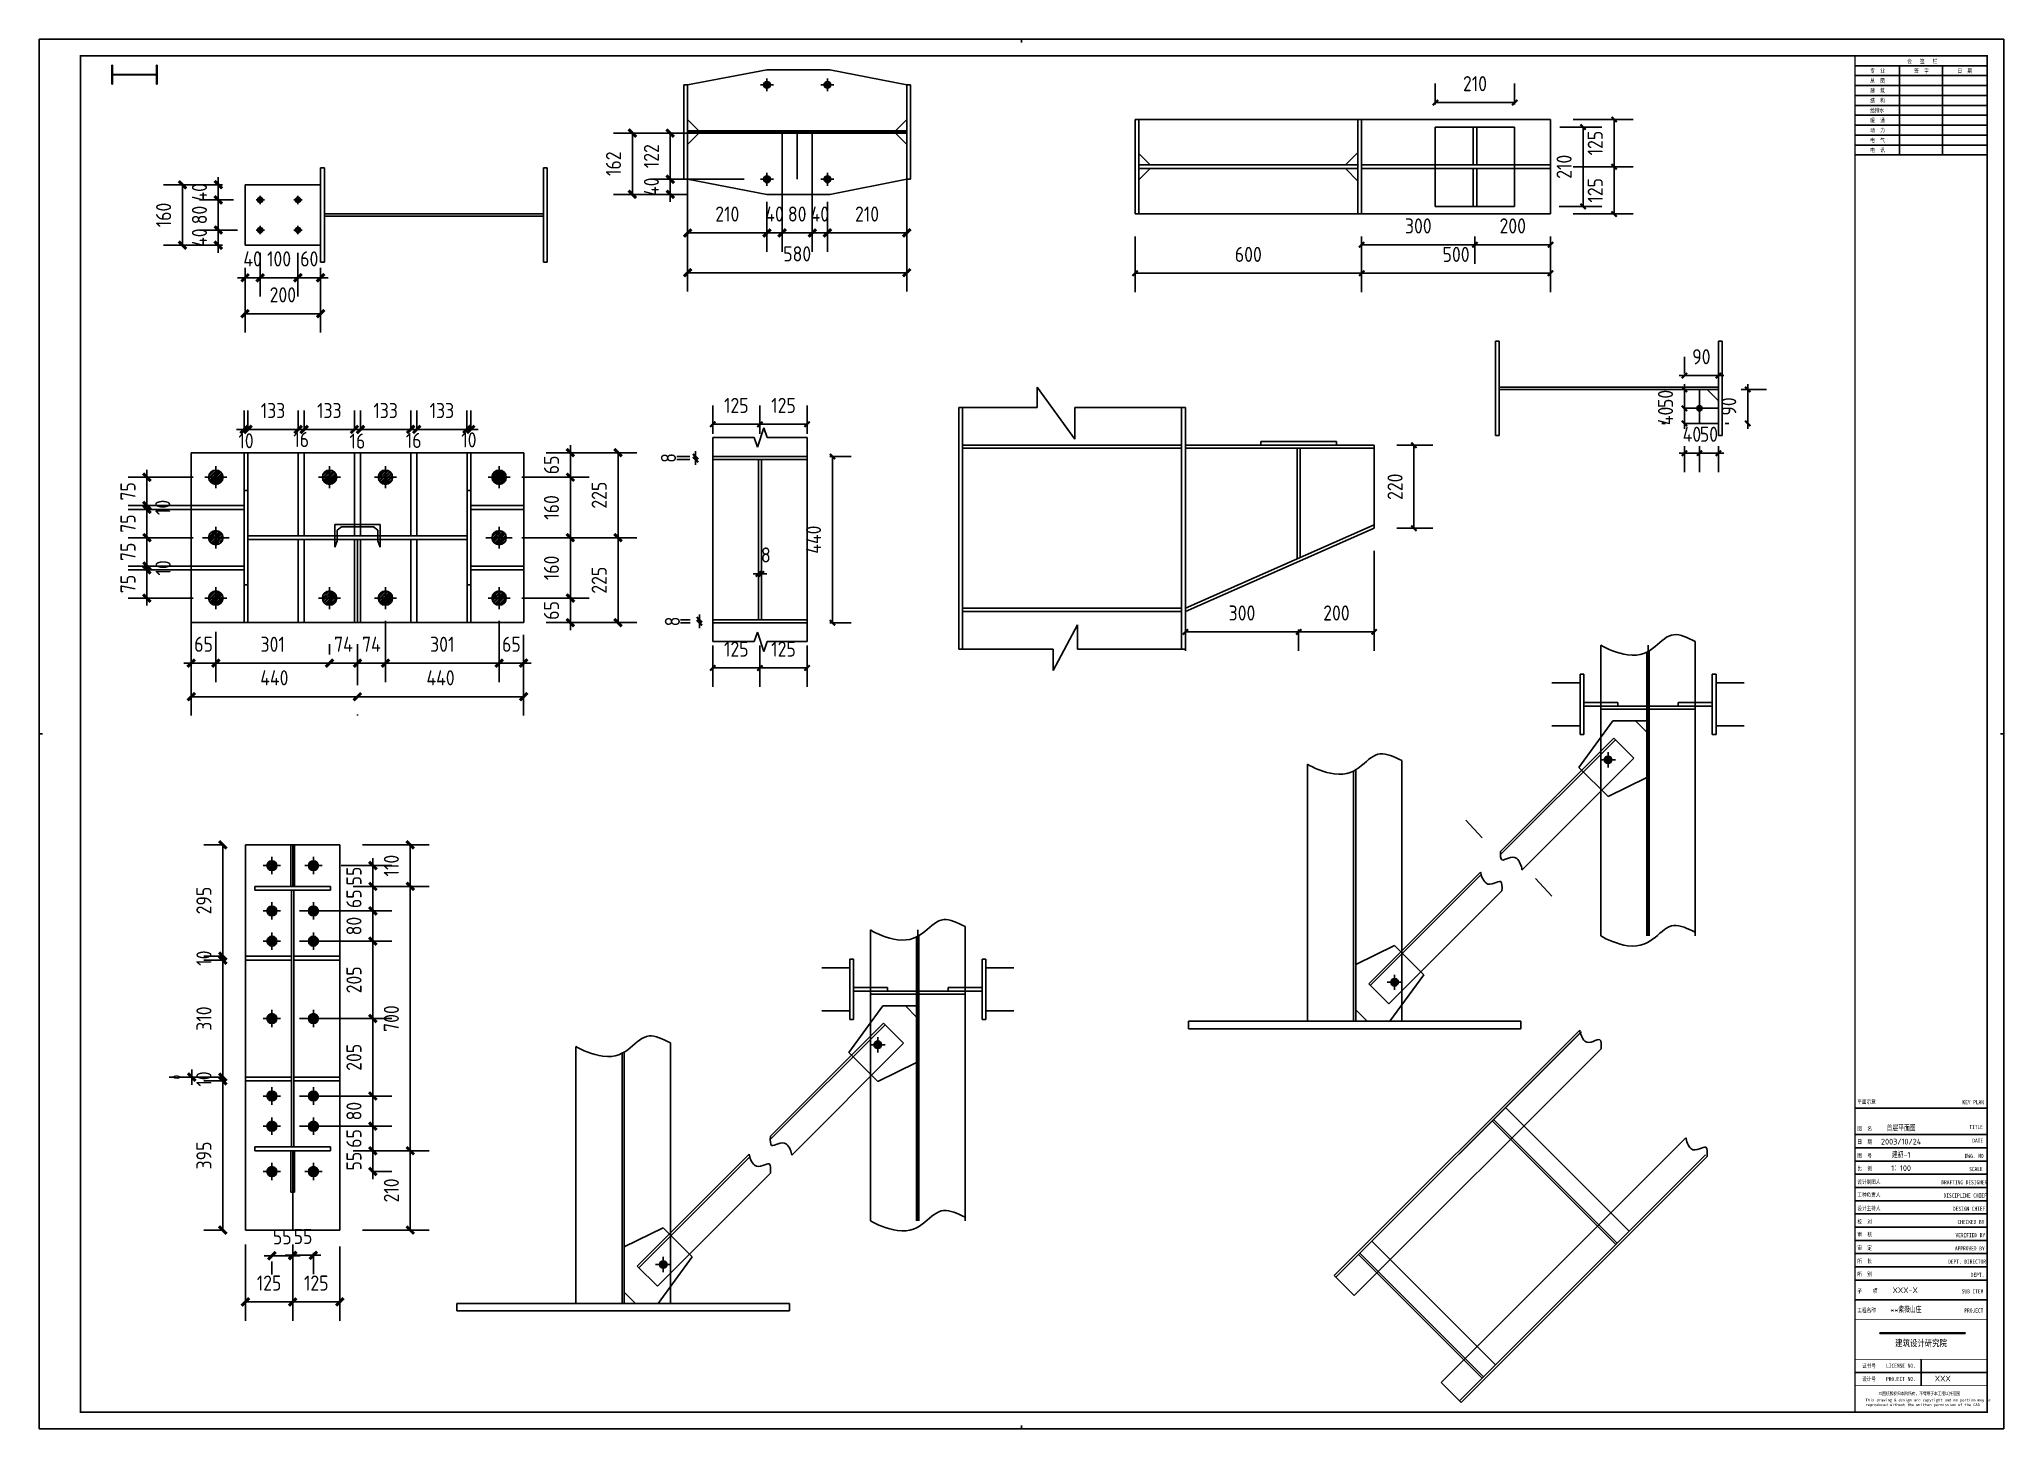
# Model space of a CAD drawing. Extents: x -9001 to 151288, y 75886 to 362543.
# Drawn here: x -9001 to 17003, y 97622 to 116014 of the extents above; entities that cross this region are included whole.
import ezdxf
from ezdxf.enums import TextEntityAlignment as Align

# ---------------------------------------------------------------- set-up
doc = ezdxf.new("R2010")
doc.units = 0
doc.header["$LTSCALE"] = 1000
doc.header["$MEASUREMENT"] = 0
doc.layers.add('PUB_TITLE', color=4, linetype='Continuous')
doc.styles.get("Standard").update_dxf_attribs({"font": 'gbenor.shx', "bigfont": 'gbcbig.shx'})
doc.styles.add('图框', font='')
doc.styles.get('图框').set_extended_font_data('SimSun')
doc.dimstyles.get("Standard").update_dxf_attribs({"dimscale": 100, "dimtxt": 1, "dimasz": 1, "dimexe": 2.5, "dimexo": 3, "dimgap": 1.5, "dimtad": 1, "dimdec": 0, "dimzin": 0, "dimdsep": 46, "dimtxsty": 'Standard', "dimblk": 'ARCHTICK', "dimcen": 0.09, "dimadec": 0, "dimazin": 0, "dimtfac": 1, "dimtdec": 0, "dimtix": 1, "dimtmove": 2, "dimatfit": 3, "dimfxl": 1, "dimtolj": 1, "dimtzin": 0, "dimarcsym": 0})

msp = doc.modelspace()

# ---------------------------------------------------------------- blocks, each defined once
blk = doc.blocks.new('$titleblk$00000167')
blk.add_hatch(color=256).paths.add_polyline_path([(-74.9, 58.1), (-74.9, 57.7), (-23.4, 57.7), (-23.4, 58.1)])
for p, q in [((-594.5, 839), (-594.5, 841)), ((-90, 825), (-10, 825)), ((-63, 771), (-63, 825)), ((-37, 825), (-37, 771)), ((-90, 819), (-10, 819)), ((-90, 813), (-10, 813)), ((-90, 807), (-10, 807)), ((-90, 801), (-10, 801)), ((-90, 795), (-10, 795)), ((-90, 789), (-10, 789)), ((-90, 783), (-10, 783)), ((-90, 777), (-10, 777)), ((-90, 771), (-10, 771)), ((-1187, 420.5), (-1189, 420.5)), ((0, 420.5), (-2, 420.5)), ((-90, 194), (-10, 194)), ((-90, 194), (-10, 194)), ((-90, 178), (-10, 178)), ((-90, 170), (-10, 170)), ((-90, 162), (-10, 162)), ((-90, 154), (-10, 154)), ((-90, 146), (-10, 146)), ((-90, 138), (-10, 138)), ((-90, 130), (-10, 130)), ((-90, 122), (-10, 122)), ((-90, 114), (-10, 114)), ((-90, 106), (-10, 106)), ((-90, 98), (-10, 98)), ((-90, 90), (-10, 90)), ((-90, 78), (-10, 78)), ((-50, 42), (-50, 26)), ((-90, 34), (-10, 34)), ((-594.5, 0), (-594.5, 2))]:
    blk.add_line(p, q)
for points in [[(-1189, 0), (0, 0), (0, 841), (-1189, 841)], [(-74.9, 58.1), (-23.4, 58.1), (-23.4, 57.7), (-74.9, 57.7)]]:
    blk.add_lwpolyline(points, close=True)
at = {"const_width": 1}
blk.add_lwpolyline([(-1164, 10), (-10, 10), (-10, 831), (-1164, 831)], close=True, dxfattribs=at)
for points, const_width in [([(-90, 831), (-90, 10)], 0.8), ([(-90, 831), (-90, 767)], 0.8), ([(-10, 767), (-10, 831), (-90, 831)], 0.8), ([(-90, 10), (-10, 10), (-10, 200)], 0.8), ([(-90, 66), (-10, 66)], 0.4), ([(-90, 42), (-10, 42)], 0.4), ([(-90, 26), (-10, 26)], 0.4)]:
    blk.add_lwpolyline(points, dxfattribs=dict(const_width=const_width))
at = {"style": '图框', "width": 0.8}
for s, height, p in [('专  业', 2.5, (-80.8, 820.7)), ('会   签   栏', 2.5, (-58.4, 826.5)), ('签  字', 2.5, (-54.2, 820.7)), ('日  期', 2.5, (-28, 820.7)), ('总  图', 2.5, (-80.8, 814.7)), ('建  筑', 2.5, (-80.8, 808.7)), ('结  构', 2.5, (-80.8, 802.7)), ('给排水', 2.5, (-80.8, 796.7)), ('动  力', 2.5, (-80.8, 784.7)), ('暖  通', 2.5, (-80.8, 790.7)), ('电  气', 2.5, (-80.8, 778.7)), ('电  讯', 2.5, (-80.8, 772.7)), ('平面示意', 2.5, (-88.6, 196.7)), ('KEY PLAN', 2.5, (-25, 196.4)), ('图  名', 2.5, (-88.6, 180.4)), ('TITLE', 2.5, (-20.8, 181.4)), ('图  号', 2.5, (-88.6, 164.1)), ('日  期', 2.5, (-88.6, 172.4)), ('DWG. NO', 2.5, (-23.6, 163.9)), ('DATE', 2.5, (-19, 173.1)), ('比  例', 2.5, (-88.6, 156.3)), ('SCALE', 2.5, (-20.9, 155.9)), ('设计制图人', 2.5, (-88.6, 148.2)), ('工种负责人', 2.5, (-88.6, 140.4)), ('DRAFTING DESIGNER', 2.5, (-37.7, 147.9)), ('设计主持人', 2.5, (-88.6, 132.2)), ('DISCIPLINE CHIEF', 2.5, (-36.4, 139.9)), ('DESIGN CHIEF', 2.5, (-30.7, 131.9)), ('校  对', 2.5, (-88.6, 124.1)), ('审  核', 2.5, (-88.6, 116.3)), ('CHECKED BY', 2.5, (-28, 123.9)), ('审  定', 2.5, (-88.6, 108.2)), ('APPROVED BY', 2.5, (-29.5, 107.9)), ('VERIFIED BY', 2.5, (-29.2, 115.9)), ('所  长', 2.5, (-88.6, 100.2)), ('所  别', 2.5, (-88.6, 92.3)), ('DEPT. DIRECTOR', 2.5, (-33.6, 99.9)), ('子    项', 2.5, (-88.6, 82.1)), ('SUB ITEM', 2.5, (-25.4, 81.9)), ('DEPT.', 2.5, (-19.9, 91.9)), ('工程名称', 2.5, (-88.6, 70.5)), ('PROJECT', 2.5, (-23.8, 70.3)), ('建筑设计研究院', 4, (-65.7, 49.8)), ('证书号', 2.5, (-85.7, 36.8)), ('LICENSE NO.', 2.5, (-71.2, 36.9)), ('设计号', 2.5, (-85.7, 28.9)), ('PROJECT NO.', 2.5, (-71.2, 28.9)), ('本图纸版权归本院所有，不得用于本工程以外范围', 2, (-75.8, 20.3))]:
    blk.add_text(s, height=height, dxfattribs=at).set_placement(p)
at = {"insert": (-83.6, 18.2), "char_height": 1.7, "width": 72.25, "attachment_point": 1, "style": '图框'}
blk.add_mtext('This drawing & design are copyright and no portion may be reproduced without the written permission of the CAG', dxfattribs=at)
at = {"flags": 4}
for tag, p in [('(扩展图名)', (-62.1, 184.1)), ('图名', (-62.1, 180.1)), ('图号', (-62.1, 164)), ('日期', (-62.1, 172)), ('比例', (-62.1, 156)), ('子项', (-59.6, 82.1)), ('工程名称', (-59.2, 70.2)), ('设计号', (-36.9, 28.6))]:
    blk.add_attdef(tag, text='', height=3.5, dxfattribs=at).set_placement(p, align=Align.CENTER)
for tag, p in [('设计人', (-64.8, 148.1)), ('负责人', (-64.7, 140.3)), ('主持人', (-64.7, 132.3)), ('校对人', (-64.3, 124.4)), ('审核人', (-64, 116.2)), ('审定人', (-64.2, 108)), ('所长', (-64.2, 99.8))]:
    blk.add_attdef(tag, p, '', height=3.5)
blk = doc.blocks.new('_ArchTick')
at = {"color": 0, "linetype": 'ByBlock', "const_width": 0.4}
blk.add_lwpolyline([(-0.5, -0.5), (0.5, 0.5)], dxfattribs=at)
blk = doc.blocks.new('*D580')
at = {"color": 0, "lineweight": -2}
for p, q in [((-6664, 107882), (-6664, 108006)), ((-5159, 107871), (-5159, 108006)), ((-6664, 107756), (-5159, 107756))]:
    blk.add_line(p, q, dxfattribs=at)
at = {"layer": 'Defpoints', "color": 0}
for p in [(-5159, 107756), (-6664, 107582), (-5159, 107571)]:
    blk.add_point(p, dxfattribs=at)
at = {"color": 0, "lineweight": -2, "xscale": 100, "yscale": 100, "zscale": 100, "rotation": 180}
blk.add_blockref('_ArchTick', (-6664, 107756), dxfattribs=at)
at = {"color": 0, "lineweight": -2, "xscale": 100, "yscale": 100, "zscale": 100}
blk.add_blockref('_ArchTick', (-5159, 107756), dxfattribs=at)
at = {"color": 0, "insert": (-5911, 108006), "char_height": 200, "attachment_point": 5}
blk.add_mtext('\\A1;301', dxfattribs=at)
blk = doc.blocks.new('*D581')
at = {"color": 0, "lineweight": -2}
for p, q in [((-5159, 107871), (-5159, 108006)), ((-4789, 107464), (-4789, 108006)), ((-5159, 107756), (-5259, 107756)), ((-5159, 107756), (-4789, 107756)), ((-4789, 107756), (-4689, 107756))]:
    blk.add_line(p, q, dxfattribs=at)
at = {"layer": 'Defpoints', "color": 0}
for p in [(-4789, 107756), (-5159, 107571), (-4789, 107164)]:
    blk.add_point(p, dxfattribs=at)
at = {"color": 0, "lineweight": -2, "xscale": 100, "yscale": 100, "zscale": 100}
blk.add_blockref('_ArchTick', (-5159, 107756), dxfattribs=at)
at = {"color": 0, "lineweight": -2, "xscale": 100, "yscale": 100, "zscale": 100, "rotation": 180}
blk.add_blockref('_ArchTick', (-4789, 107756), dxfattribs=at)
at = {"color": 0, "insert": (-4974, 108006), "char_height": 200, "attachment_point": 5}
blk.add_mtext('\\A1;74', dxfattribs=at)
blk = doc.blocks.new('*D582')
at = {"color": 0, "lineweight": -2}
for p, q in [((-6989, 108391), (-6989, 107062)), ((-6989, 107312), (-4789, 107312)), ((-4789, 107077), (-4789, 107062))]:
    blk.add_line(p, q, dxfattribs=at)
at = {"layer": 'Defpoints', "color": 0}
for p in [(-6989, 108691), (-4789, 107377), (-4789, 107312)]:
    blk.add_point(p, dxfattribs=at)
at = {"color": 0, "lineweight": -2, "xscale": 100, "yscale": 100, "zscale": 100, "rotation": 180}
blk.add_blockref('_ArchTick', (-6989, 107312), dxfattribs=at)
at = {"color": 0, "lineweight": -2, "xscale": 100, "yscale": 100, "zscale": 100}
blk.add_blockref('_ArchTick', (-4789, 107312), dxfattribs=at)
at = {"color": 0, "insert": (-5889, 107562), "char_height": 200, "attachment_point": 5}
blk.add_mtext('\\A1;440', dxfattribs=at)
blk = doc.blocks.new('*D583')
at = {"color": 0, "lineweight": -2}
for p, q in [((-2589, 108129), (-2589, 107062)), ((-4789, 107312), (-2589, 107312)), ((-4789, 107077), (-4789, 107062))]:
    blk.add_line(p, q, dxfattribs=at)
at = {"layer": 'Defpoints', "color": 0}
for p in [(-2589, 108429), (-4789, 107377), (-2589, 107312)]:
    blk.add_point(p, dxfattribs=at)
at = {"color": 0, "lineweight": -2, "xscale": 100, "yscale": 100, "zscale": 100, "rotation": 180}
blk.add_blockref('_ArchTick', (-4789, 107312), dxfattribs=at)
at = {"color": 0, "lineweight": -2, "xscale": 100, "yscale": 100, "zscale": 100}
blk.add_blockref('_ArchTick', (-2589, 107312), dxfattribs=at)
at = {"color": 0, "insert": (-3689, 107562), "char_height": 200, "attachment_point": 5}
blk.add_mtext('\\A1;440', dxfattribs=at)
blk = doc.blocks.new('*D584')
at = {"color": 0, "lineweight": -2}
for p, q in [((-6989, 107612), (-6989, 108006)), ((-6664, 108172), (-6664, 107506)), ((-6989, 107756), (-7089, 107756)), ((-6989, 107756), (-6664, 107756)), ((-6664, 107756), (-6564, 107756))]:
    blk.add_line(p, q, dxfattribs=at)
at = {"layer": 'Defpoints', "color": 0}
for p in [(-6664, 108472), (-6664, 107756), (-6989, 107312)]:
    blk.add_point(p, dxfattribs=at)
at = {"color": 0, "lineweight": -2, "xscale": 100, "yscale": 100, "zscale": 100}
blk.add_blockref('_ArchTick', (-6989, 107756), dxfattribs=at)
at = {"color": 0, "lineweight": -2, "xscale": 100, "yscale": 100, "zscale": 100, "rotation": 180}
blk.add_blockref('_ArchTick', (-6664, 107756), dxfattribs=at)
at = {"color": 0, "insert": (-6826, 108006), "char_height": 200, "attachment_point": 5}
blk.add_mtext('\\A1;65', dxfattribs=at)
blk = doc.blocks.new('*D585')
at = {"color": 0, "lineweight": -2}
for p, q in [((-6964, 108992), (-7826, 108992)), ((-7576, 108992), (-7576, 109092)), ((-7576, 108617), (-7576, 108992)), ((-6964, 108617), (-7826, 108617)), ((-7576, 108617), (-7576, 108517))]:
    blk.add_line(p, q, dxfattribs=at)
at = {"layer": 'Defpoints', "color": 0}
for p in [(-7576, 108992), (-6664, 108992), (-6664, 108617)]:
    blk.add_point(p, dxfattribs=at)
at = {"color": 0, "lineweight": -2, "xscale": 100, "yscale": 100, "zscale": 100}
for p, rotation in [((-7576, 108992), 270), ((-7576, 108617), 90)]:
    blk.add_blockref('_ArchTick', p, dxfattribs=dict(at, rotation=rotation))
at = {"color": 0, "insert": (-7826, 108804), "char_height": 200, "attachment_point": 5, "rotation": 90}
blk.add_mtext('\\A1;75', dxfattribs=at)
blk = doc.blocks.new('*D586')
at = {"color": 0, "lineweight": -2}
for p, q in [((-6965, 109042), (-7826, 109042)), ((-6964, 108992), (-7826, 108992)), ((-7576, 109042), (-7576, 109142)), ((-7576, 108992), (-7576, 109042)), ((-7576, 108992), (-7576, 108892))]:
    blk.add_line(p, q, dxfattribs=at)
at = {"layer": 'Defpoints', "color": 0}
for p in [(-7576, 109042), (-6665, 109042), (-6664, 108992)]:
    blk.add_point(p, dxfattribs=at)
at = {"color": 0, "lineweight": -2, "xscale": 100, "yscale": 100, "zscale": 100}
for p, rotation in [((-7576, 109042), 270), ((-7576, 108992), 90)]:
    blk.add_blockref('_ArchTick', p, dxfattribs=dict(at, rotation=rotation))
at = {"color": 0, "insert": (-7361, 109017), "char_height": 200, "attachment_point": 5, "rotation": 90}
blk.add_mtext('\\A1;10', dxfattribs=at)
blk = doc.blocks.new('*D587')
at = {"color": 0, "lineweight": -2}
for p, q in [((-7576, 109417), (-7576, 109517)), ((-6964, 109417), (-7826, 109417)), ((-7576, 109042), (-7576, 109417)), ((-6965, 109042), (-7826, 109042)), ((-7576, 109042), (-7576, 108942))]:
    blk.add_line(p, q, dxfattribs=at)
at = {"layer": 'Defpoints', "color": 0}
for p in [(-7576, 109417), (-6664, 109417), (-6665, 109042)]:
    blk.add_point(p, dxfattribs=at)
at = {"color": 0, "lineweight": -2, "xscale": 100, "yscale": 100, "zscale": 100}
for p, rotation in [((-7576, 109417), 270), ((-7576, 109042), 90)]:
    blk.add_blockref('_ArchTick', p, dxfattribs=dict(at, rotation=rotation))
at = {"color": 0, "insert": (-7826, 109230), "char_height": 200, "attachment_point": 5, "rotation": 90}
blk.add_mtext('\\A1;75', dxfattribs=at)
blk = doc.blocks.new('*D588')
at = {"color": 0, "lineweight": -2}
for p, q in [((-6964, 109792), (-7826, 109792)), ((-7576, 109792), (-7576, 109892)), ((-7576, 109417), (-7576, 109792)), ((-6964, 109417), (-7826, 109417)), ((-7576, 109417), (-7576, 109317))]:
    blk.add_line(p, q, dxfattribs=at)
at = {"layer": 'Defpoints', "color": 0}
for p in [(-7576, 109792), (-6664, 109792), (-6664, 109417)]:
    blk.add_point(p, dxfattribs=at)
at = {"color": 0, "lineweight": -2, "xscale": 100, "yscale": 100, "zscale": 100}
for p, rotation in [((-7576, 109792), 270), ((-7576, 109417), 90)]:
    blk.add_blockref('_ArchTick', p, dxfattribs=dict(at, rotation=rotation))
at = {"color": 0, "insert": (-7826, 109604), "char_height": 200, "attachment_point": 5, "rotation": 90}
blk.add_mtext('\\A1;75', dxfattribs=at)
blk = doc.blocks.new('*D589')
at = {"color": 0, "lineweight": -2}
for p, q in [((-6970, 109842), (-7826, 109842)), ((-6964, 109792), (-7826, 109792)), ((-7576, 109842), (-7576, 109942)), ((-7576, 109792), (-7576, 109842)), ((-7576, 109792), (-7576, 109692))]:
    blk.add_line(p, q, dxfattribs=at)
at = {"layer": 'Defpoints', "color": 0}
for p in [(-7576, 109842), (-6670, 109842), (-6664, 109792)]:
    blk.add_point(p, dxfattribs=at)
at = {"color": 0, "lineweight": -2, "xscale": 100, "yscale": 100, "zscale": 100}
for p, rotation in [((-7576, 109842), 270), ((-7576, 109792), 90)]:
    blk.add_blockref('_ArchTick', p, dxfattribs=dict(at, rotation=rotation))
at = {"color": 0, "insert": (-7366, 109817), "char_height": 200, "attachment_point": 5, "rotation": 90}
blk.add_mtext('\\A1;10', dxfattribs=at)
blk = doc.blocks.new('*D590')
at = {"color": 0, "lineweight": -2}
for p, q in [((-7576, 110217), (-7576, 110317)), ((-6964, 110217), (-7826, 110217)), ((-7576, 109842), (-7576, 110217)), ((-6970, 109842), (-7826, 109842)), ((-7576, 109842), (-7576, 109742))]:
    blk.add_line(p, q, dxfattribs=at)
at = {"layer": 'Defpoints', "color": 0}
for p in [(-7576, 110217), (-6664, 110217), (-6670, 109842)]:
    blk.add_point(p, dxfattribs=at)
at = {"color": 0, "lineweight": -2, "xscale": 100, "yscale": 100, "zscale": 100}
for p, rotation in [((-7576, 110217), 270), ((-7576, 109842), 90)]:
    blk.add_blockref('_ArchTick', p, dxfattribs=dict(at, rotation=rotation))
at = {"color": 0, "insert": (-7826, 110030), "char_height": 200, "attachment_point": 5, "rotation": 90}
blk.add_mtext('\\A1;75', dxfattribs=at)
blk = doc.blocks.new('*D591')
at = {"color": 0, "lineweight": -2}
for p, q in [((-1970, 108617), (-1970, 108717)), ((-2614, 108617), (-1720, 108617)), ((-1970, 108292), (-1970, 108617)), ((-2289, 108292), (-1720, 108292)), ((-1970, 108292), (-1970, 108192))]:
    blk.add_line(p, q, dxfattribs=at)
at = {"layer": 'Defpoints', "color": 0}
for p in [(-2914, 108617), (-1970, 108617), (-2589, 108292)]:
    blk.add_point(p, dxfattribs=at)
at = {"color": 0, "lineweight": -2, "xscale": 100, "yscale": 100, "zscale": 100}
for p, rotation in [((-1970, 108617), 270), ((-1970, 108292), 90)]:
    blk.add_blockref('_ArchTick', p, dxfattribs=dict(at, rotation=rotation))
at = {"color": 0, "insert": (-2221, 108454), "char_height": 200, "attachment_point": 5, "rotation": 90}
blk.add_mtext('\\A1;65', dxfattribs=at)
blk = doc.blocks.new('*D592')
at = {"color": 0, "lineweight": -2}
for p, q in [((-2614, 109417), (-1720, 109417)), ((-1970, 108617), (-1970, 109417)), ((-2614, 108617), (-1720, 108617))]:
    blk.add_line(p, q, dxfattribs=at)
at = {"layer": 'Defpoints', "color": 0}
for p in [(-2914, 109417), (-1970, 109417), (-2914, 108617)]:
    blk.add_point(p, dxfattribs=at)
at = {"color": 0, "lineweight": -2, "xscale": 100, "yscale": 100, "zscale": 100}
for p, rotation in [((-1970, 109417), 90), ((-1970, 108617), 270)]:
    blk.add_blockref('_ArchTick', p, dxfattribs=dict(at, rotation=rotation))
at = {"color": 0, "insert": (-2221, 109017), "char_height": 200, "attachment_point": 5, "rotation": 90}
blk.add_mtext('\\A1;160', dxfattribs=at)
blk = doc.blocks.new('*D593')
at = {"color": 0, "lineweight": -2}
for p, q in [((-2614, 110217), (-1720, 110217)), ((-1970, 109417), (-1970, 110217)), ((-2614, 109417), (-1720, 109417))]:
    blk.add_line(p, q, dxfattribs=at)
at = {"layer": 'Defpoints', "color": 0}
for p in [(-2914, 110217), (-1970, 110217), (-2914, 109417)]:
    blk.add_point(p, dxfattribs=at)
at = {"color": 0, "lineweight": -2, "xscale": 100, "yscale": 100, "zscale": 100}
for p, rotation in [((-1970, 110217), 90), ((-1970, 109417), 270)]:
    blk.add_blockref('_ArchTick', p, dxfattribs=dict(at, rotation=rotation))
at = {"color": 0, "insert": (-2221, 109817), "char_height": 200, "attachment_point": 5, "rotation": 90}
blk.add_mtext('\\A1;160', dxfattribs=at)
blk = doc.blocks.new('*D594')
at = {"color": 0, "lineweight": -2}
for p, q in [((-2289, 110542), (-1720, 110542)), ((-1970, 110542), (-1970, 110642)), ((-1970, 110217), (-1970, 110542)), ((-2614, 110217), (-1720, 110217)), ((-1970, 110217), (-1970, 110117))]:
    blk.add_line(p, q, dxfattribs=at)
at = {"layer": 'Defpoints', "color": 0}
for p in [(-2589, 110542), (-1970, 110542), (-2914, 110217)]:
    blk.add_point(p, dxfattribs=at)
at = {"color": 0, "lineweight": -2, "xscale": 100, "yscale": 100, "zscale": 100}
for p, rotation in [((-1970, 110542), 270), ((-1970, 110217), 90)]:
    blk.add_blockref('_ArchTick', p, dxfattribs=dict(at, rotation=rotation))
at = {"color": 0, "insert": (-2221, 110380), "char_height": 200, "attachment_point": 5, "rotation": 90}
blk.add_mtext('\\A1;65', dxfattribs=at)
blk = doc.blocks.new('*D595')
at = {"color": 0, "lineweight": -2}
for p, q in [((-2614, 109417), (-1089, 109417)), ((-1339, 108292), (-1339, 109417)), ((-2289, 108292), (-1089, 108292))]:
    blk.add_line(p, q, dxfattribs=at)
at = {"layer": 'Defpoints', "color": 0}
for p in [(-2914, 109417), (-1339, 109417), (-2589, 108292)]:
    blk.add_point(p, dxfattribs=at)
at = {"color": 0, "lineweight": -2, "xscale": 100, "yscale": 100, "zscale": 100}
for p, rotation in [((-1339, 109417), 90), ((-1339, 108292), 270)]:
    blk.add_blockref('_ArchTick', p, dxfattribs=dict(at, rotation=rotation))
at = {"color": 0, "insert": (-1589, 108854), "char_height": 200, "attachment_point": 5, "rotation": 90}
blk.add_mtext('\\A1;225', dxfattribs=at)
blk = doc.blocks.new('*D596')
at = {"color": 0, "lineweight": -2}
for p, q in [((-2289, 110542), (-1089, 110542)), ((-1339, 109417), (-1339, 110542)), ((-2614, 109417), (-1089, 109417))]:
    blk.add_line(p, q, dxfattribs=at)
at = {"layer": 'Defpoints', "color": 0}
for p in [(-2589, 110542), (-1339, 110542), (-2914, 109417)]:
    blk.add_point(p, dxfattribs=at)
at = {"color": 0, "lineweight": -2, "xscale": 100, "yscale": 100, "zscale": 100}
for p, rotation in [((-1339, 110542), 90), ((-1339, 109417), 270)]:
    blk.add_blockref('_ArchTick', p, dxfattribs=dict(at, rotation=rotation))
at = {"color": 0, "insert": (-1589, 109980), "char_height": 200, "attachment_point": 5, "rotation": 90}
blk.add_mtext('\\A1;225', dxfattribs=at)
blk = doc.blocks.new('*D597')
at = {"color": 0, "lineweight": -2}
for p, q in [((-6289, 110842), (-6289, 111100)), ((-6239, 110842), (-6239, 111100)), ((-6289, 110850), (-6389, 110850)), ((-6289, 110850), (-6239, 110850)), ((-6239, 110850), (-6139, 110850))]:
    blk.add_line(p, q, dxfattribs=at)
at = {"layer": 'Defpoints', "color": 0}
for p in [(-6239, 110850), (-6289, 110542), (-6239, 110542)]:
    blk.add_point(p, dxfattribs=at)
at = {"color": 0, "lineweight": -2, "xscale": 100, "yscale": 100, "zscale": 100}
blk.add_blockref('_ArchTick', (-6289, 110850), dxfattribs=at)
at = {"color": 0, "lineweight": -2, "xscale": 100, "yscale": 100, "zscale": 100, "rotation": 180}
blk.add_blockref('_ArchTick', (-6239, 110850), dxfattribs=at)
at = {"color": 0, "insert": (-6264, 110700), "char_height": 200, "attachment_point": 5}
blk.add_mtext('\\A1;10', dxfattribs=at)
blk = doc.blocks.new('*D598')
at = {"color": 0, "lineweight": -2}
for p, q in [((-6239, 110842), (-6239, 111100)), ((-5574, 110842), (-5574, 111100)), ((-6239, 110850), (-5574, 110850))]:
    blk.add_line(p, q, dxfattribs=at)
at = {"layer": 'Defpoints', "color": 0}
for p in [(-5574, 110850), (-6239, 110542), (-5574, 110542)]:
    blk.add_point(p, dxfattribs=at)
at = {"color": 0, "lineweight": -2, "xscale": 100, "yscale": 100, "zscale": 100, "rotation": 180}
blk.add_blockref('_ArchTick', (-6239, 110850), dxfattribs=at)
at = {"color": 0, "lineweight": -2, "xscale": 100, "yscale": 100, "zscale": 100}
blk.add_blockref('_ArchTick', (-5574, 110850), dxfattribs=at)
at = {"color": 0, "insert": (-5906, 111100), "char_height": 200, "attachment_point": 5}
blk.add_mtext('\\A1;133', dxfattribs=at)
blk = doc.blocks.new('*D599')
at = {"color": 0, "lineweight": -2}
for p, q in [((-5574, 110842), (-5574, 111100)), ((-5494, 110842), (-5494, 111100)), ((-5574, 110850), (-5674, 110850)), ((-5574, 110850), (-5494, 110850)), ((-5494, 110850), (-5394, 110850))]:
    blk.add_line(p, q, dxfattribs=at)
at = {"layer": 'Defpoints', "color": 0}
for p in [(-5494, 110850), (-5574, 110542), (-5494, 110542)]:
    blk.add_point(p, dxfattribs=at)
at = {"color": 0, "lineweight": -2, "xscale": 100, "yscale": 100, "zscale": 100}
blk.add_blockref('_ArchTick', (-5574, 110850), dxfattribs=at)
at = {"color": 0, "lineweight": -2, "xscale": 100, "yscale": 100, "zscale": 100, "rotation": 180}
blk.add_blockref('_ArchTick', (-5494, 110850), dxfattribs=at)
at = {"color": 0, "insert": (-5534, 110716), "char_height": 200, "attachment_point": 5}
blk.add_mtext('\\A1;16', dxfattribs=at)
blk = doc.blocks.new('*D600')
at = {"color": 0, "lineweight": -2}
for p, q in [((-5494, 110842), (-5494, 111100)), ((-4829, 110842), (-4829, 111100)), ((-5494, 110850), (-4829, 110850))]:
    blk.add_line(p, q, dxfattribs=at)
at = {"layer": 'Defpoints', "color": 0}
for p in [(-4829, 110850), (-5494, 110542), (-4829, 110542)]:
    blk.add_point(p, dxfattribs=at)
at = {"color": 0, "lineweight": -2, "xscale": 100, "yscale": 100, "zscale": 100, "rotation": 180}
blk.add_blockref('_ArchTick', (-5494, 110850), dxfattribs=at)
at = {"color": 0, "lineweight": -2, "xscale": 100, "yscale": 100, "zscale": 100}
blk.add_blockref('_ArchTick', (-4829, 110850), dxfattribs=at)
at = {"color": 0, "insert": (-5161, 111100), "char_height": 200, "attachment_point": 5}
blk.add_mtext('\\A1;133', dxfattribs=at)
blk = doc.blocks.new('*D601')
at = {"color": 0, "lineweight": -2}
for p, q in [((-4829, 110842), (-4829, 111100)), ((-4749, 110842), (-4749, 111100)), ((-4829, 110850), (-4929, 110850)), ((-4829, 110850), (-4749, 110850)), ((-4749, 110850), (-4649, 110850))]:
    blk.add_line(p, q, dxfattribs=at)
at = {"layer": 'Defpoints', "color": 0}
for p in [(-4749, 110850), (-4829, 110542), (-4749, 110542)]:
    blk.add_point(p, dxfattribs=at)
at = {"color": 0, "lineweight": -2, "xscale": 100, "yscale": 100, "zscale": 100}
blk.add_blockref('_ArchTick', (-4829, 110850), dxfattribs=at)
at = {"color": 0, "lineweight": -2, "xscale": 100, "yscale": 100, "zscale": 100, "rotation": 180}
blk.add_blockref('_ArchTick', (-4749, 110850), dxfattribs=at)
at = {"color": 0, "insert": (-4789, 110696), "char_height": 200, "attachment_point": 5}
blk.add_mtext('\\A1;16', dxfattribs=at)
blk = doc.blocks.new('*D602')
at = {"color": 0, "lineweight": -2}
for p, q in [((-4749, 110842), (-4749, 111100)), ((-4084, 110842), (-4084, 111100)), ((-4749, 110850), (-4084, 110850))]:
    blk.add_line(p, q, dxfattribs=at)
at = {"layer": 'Defpoints', "color": 0}
for p in [(-4084, 110850), (-4749, 110542), (-4084, 110542)]:
    blk.add_point(p, dxfattribs=at)
at = {"color": 0, "lineweight": -2, "xscale": 100, "yscale": 100, "zscale": 100, "rotation": 180}
blk.add_blockref('_ArchTick', (-4749, 110850), dxfattribs=at)
at = {"color": 0, "lineweight": -2, "xscale": 100, "yscale": 100, "zscale": 100}
blk.add_blockref('_ArchTick', (-4084, 110850), dxfattribs=at)
at = {"color": 0, "insert": (-4416, 111100), "char_height": 200, "attachment_point": 5}
blk.add_mtext('\\A1;133', dxfattribs=at)
blk = doc.blocks.new('*D603')
at = {"color": 0, "lineweight": -2}
for p, q in [((-4084, 110842), (-4084, 111100)), ((-4004, 110842), (-4004, 111100)), ((-4084, 110850), (-4184, 110850)), ((-4084, 110850), (-4004, 110850)), ((-4004, 110850), (-3904, 110850))]:
    blk.add_line(p, q, dxfattribs=at)
at = {"layer": 'Defpoints', "color": 0}
for p in [(-4004, 110850), (-4084, 110542), (-4004, 110542)]:
    blk.add_point(p, dxfattribs=at)
at = {"color": 0, "lineweight": -2, "xscale": 100, "yscale": 100, "zscale": 100}
blk.add_blockref('_ArchTick', (-4084, 110850), dxfattribs=at)
at = {"color": 0, "lineweight": -2, "xscale": 100, "yscale": 100, "zscale": 100, "rotation": 180}
blk.add_blockref('_ArchTick', (-4004, 110850), dxfattribs=at)
at = {"color": 0, "insert": (-4044, 110704), "char_height": 200, "attachment_point": 5}
blk.add_mtext('\\A1;16', dxfattribs=at)
blk = doc.blocks.new('*D604')
at = {"color": 0, "lineweight": -2}
for p, q in [((-4004, 110842), (-4004, 111100)), ((-3339, 110842), (-3339, 111100)), ((-4004, 110850), (-3339, 110850))]:
    blk.add_line(p, q, dxfattribs=at)
at = {"layer": 'Defpoints', "color": 0}
for p in [(-3339, 110850), (-4004, 110542), (-3339, 110542)]:
    blk.add_point(p, dxfattribs=at)
at = {"color": 0, "lineweight": -2, "xscale": 100, "yscale": 100, "zscale": 100, "rotation": 180}
blk.add_blockref('_ArchTick', (-4004, 110850), dxfattribs=at)
at = {"color": 0, "lineweight": -2, "xscale": 100, "yscale": 100, "zscale": 100}
blk.add_blockref('_ArchTick', (-3339, 110850), dxfattribs=at)
at = {"color": 0, "insert": (-3671, 111100), "char_height": 200, "attachment_point": 5}
blk.add_mtext('\\A1;133', dxfattribs=at)
blk = doc.blocks.new('*D605')
at = {"color": 0, "lineweight": -2}
for p, q in [((-3339, 110842), (-3339, 111100)), ((-3289, 110842), (-3289, 111100)), ((-3339, 110850), (-3439, 110850)), ((-3339, 110850), (-3289, 110850)), ((-3289, 110850), (-3189, 110850))]:
    blk.add_line(p, q, dxfattribs=at)
at = {"layer": 'Defpoints', "color": 0}
for p in [(-3289, 110850), (-3339, 110542), (-3289, 110542)]:
    blk.add_point(p, dxfattribs=at)
at = {"color": 0, "lineweight": -2, "xscale": 100, "yscale": 100, "zscale": 100}
blk.add_blockref('_ArchTick', (-3339, 110850), dxfattribs=at)
at = {"color": 0, "lineweight": -2, "xscale": 100, "yscale": 100, "zscale": 100, "rotation": 180}
blk.add_blockref('_ArchTick', (-3289, 110850), dxfattribs=at)
at = {"color": 0, "insert": (-3314, 110712), "char_height": 200, "attachment_point": 5}
blk.add_mtext('\\A1;10', dxfattribs=at)
blk = doc.blocks.new('*D606')
at = {"color": 0, "lineweight": -2}
for p, q in [((-4419, 108317), (-4419, 107506)), ((-4789, 107992), (-4789, 107506)), ((-4789, 107756), (-4889, 107756)), ((-4789, 107756), (-4419, 107756)), ((-4419, 107756), (-4319, 107756))]:
    blk.add_line(p, q, dxfattribs=at)
at = {"layer": 'Defpoints', "color": 0}
for p in [(-4419, 108617), (-4789, 108292), (-4419, 107756)]:
    blk.add_point(p, dxfattribs=at)
at = {"color": 0, "lineweight": -2, "xscale": 100, "yscale": 100, "zscale": 100}
blk.add_blockref('_ArchTick', (-4789, 107756), dxfattribs=at)
at = {"color": 0, "lineweight": -2, "xscale": 100, "yscale": 100, "zscale": 100, "rotation": 180}
blk.add_blockref('_ArchTick', (-4419, 107756), dxfattribs=at)
at = {"color": 0, "insert": (-4604, 108006), "char_height": 200, "attachment_point": 5}
blk.add_mtext('\\A1;74', dxfattribs=at)
blk = doc.blocks.new('*D607')
at = {"color": 0, "lineweight": -2}
for p, q in [((-4419, 108317), (-4419, 107506)), ((-2914, 108317), (-2914, 107506)), ((-4419, 107756), (-2914, 107756))]:
    blk.add_line(p, q, dxfattribs=at)
at = {"layer": 'Defpoints', "color": 0}
for p in [(-4419, 108617), (-2914, 108617), (-2914, 107756)]:
    blk.add_point(p, dxfattribs=at)
at = {"color": 0, "lineweight": -2, "xscale": 100, "yscale": 100, "zscale": 100, "rotation": 180}
blk.add_blockref('_ArchTick', (-4419, 107756), dxfattribs=at)
at = {"color": 0, "lineweight": -2, "xscale": 100, "yscale": 100, "zscale": 100}
blk.add_blockref('_ArchTick', (-2914, 107756), dxfattribs=at)
at = {"color": 0, "insert": (-3666, 108006), "char_height": 200, "attachment_point": 5}
blk.add_mtext('\\A1;301', dxfattribs=at)
blk = doc.blocks.new('*D608')
at = {"color": 0, "lineweight": -2}
for p, q in [((-2914, 108317), (-2914, 107506)), ((-2589, 107992), (-2589, 107506)), ((-2914, 107756), (-3014, 107756)), ((-2914, 107756), (-2589, 107756)), ((-2589, 107756), (-2489, 107756))]:
    blk.add_line(p, q, dxfattribs=at)
at = {"layer": 'Defpoints', "color": 0}
for p in [(-2914, 108617), (-2589, 108292), (-2589, 107756)]:
    blk.add_point(p, dxfattribs=at)
at = {"color": 0, "lineweight": -2, "xscale": 100, "yscale": 100, "zscale": 100}
blk.add_blockref('_ArchTick', (-2914, 107756), dxfattribs=at)
at = {"color": 0, "lineweight": -2, "xscale": 100, "yscale": 100, "zscale": 100, "rotation": 180}
blk.add_blockref('_ArchTick', (-2589, 107756), dxfattribs=at)
at = {"color": 0, "insert": (-2751, 108006), "char_height": 200, "attachment_point": 5}
blk.add_mtext('\\A1;65', dxfattribs=at)
blk = doc.blocks.new('*D611')
at = {"color": 0, "lineweight": -2}
for p, q in [((-6272, 100060), (-6272, 99050)), ((-5646, 100060), (-5646, 99050)), ((-6272, 99300), (-5646, 99300))]:
    blk.add_line(p, q, dxfattribs=at)
at = {"layer": 'Defpoints', "color": 0}
for p in [(-6272, 100360), (-5646, 100360), (-5646, 99300)]:
    blk.add_point(p, dxfattribs=at)
at = {"color": 0, "lineweight": -2, "xscale": 100, "yscale": 100, "zscale": 100, "rotation": 180}
blk.add_blockref('_ArchTick', (-6272, 99300), dxfattribs=at)
at = {"color": 0, "lineweight": -2, "xscale": 100, "yscale": 100, "zscale": 100}
blk.add_blockref('_ArchTick', (-5646, 99300), dxfattribs=at)
at = {"color": 0, "insert": (-5959, 99550), "char_height": 200, "attachment_point": 5}
blk.add_mtext('\\A1;125', dxfattribs=at)
blk = doc.blocks.new('*D612')
at = {"color": 0, "lineweight": -2}
for p, q in [((-5022, 100032), (-5022, 99050)), ((-5646, 99600), (-5646, 99550)), ((-5646, 99300), (-5022, 99300))]:
    blk.add_line(p, q, dxfattribs=at)
at = {"layer": 'Defpoints', "color": 0}
for p in [(-5022, 100332), (-5646, 99300), (-5022, 99300)]:
    blk.add_point(p, dxfattribs=at)
at = {"color": 0, "lineweight": -2, "xscale": 100, "yscale": 100, "zscale": 100, "rotation": 180}
blk.add_blockref('_ArchTick', (-5646, 99300), dxfattribs=at)
at = {"color": 0, "lineweight": -2, "xscale": 100, "yscale": 100, "zscale": 100}
blk.add_blockref('_ArchTick', (-5022, 99300), dxfattribs=at)
at = {"color": 0, "insert": (-5334, 99550), "char_height": 200, "attachment_point": 5}
blk.add_mtext('\\A1;125', dxfattribs=at)
blk = doc.blocks.new('*D609')
at = {"color": 0, "lineweight": -2}
for p, q in [((-5922, 99912), (-6022, 99912)), ((-5922, 99912), (-5646, 99912)), ((-5646, 99912), (-5546, 99912)), ((-5922, 99836), (-5922, 99662)), ((-5646, 99830), (-5646, 99662))]:
    blk.add_line(p, q, dxfattribs=at)
at = {"layer": 'Defpoints', "color": 0}
for p in [(-5922, 100136), (-5646, 100130), (-5646, 99912)]:
    blk.add_point(p, dxfattribs=at)
at = {"color": 0, "lineweight": -2, "xscale": 100, "yscale": 100, "zscale": 100}
blk.add_blockref('_ArchTick', (-5922, 99912), dxfattribs=at)
at = {"color": 0, "lineweight": -2, "xscale": 100, "yscale": 100, "zscale": 100, "rotation": 180}
blk.add_blockref('_ArchTick', (-5646, 99912), dxfattribs=at)
at = {"color": 0, "insert": (-5784, 100162), "char_height": 200, "attachment_point": 5}
blk.add_mtext('\\A1;55', dxfattribs=at)
blk = doc.blocks.new('*D613')
at = {"color": 0, "lineweight": -2}
for p, q in [((-4846, 101301), (-4335, 101301)), ((-4585, 101301), (-4585, 101401)), ((-4585, 101026), (-4585, 101301)), ((-4597, 101026), (-4335, 101026)), ((-4585, 101026), (-4585, 100926))]:
    blk.add_line(p, q, dxfattribs=at)
at = {"layer": 'Defpoints', "color": 0}
for p in [(-5146, 101301), (-4585, 101301), (-4897, 101026)]:
    blk.add_point(p, dxfattribs=at)
at = {"color": 0, "lineweight": -2, "xscale": 100, "yscale": 100, "zscale": 100}
for p, rotation in [((-4585, 101301), 270), ((-4585, 101026), 90)]:
    blk.add_blockref('_ArchTick', p, dxfattribs=dict(at, rotation=rotation))
at = {"color": 0, "insert": (-4835, 101164), "char_height": 200, "attachment_point": 5, "rotation": 90}
blk.add_mtext('\\A1;55', dxfattribs=at)
blk = doc.blocks.new('*D614')
at = {"color": 0, "lineweight": -2}
for p, q in [((-4585, 101626), (-4585, 101726)), ((-5556, 101626), (-4335, 101626)), ((-4585, 101301), (-4585, 101626)), ((-4846, 101301), (-4335, 101301)), ((-4585, 101301), (-4585, 101201))]:
    blk.add_line(p, q, dxfattribs=at)
at = {"layer": 'Defpoints', "color": 0}
for p in [(-5856, 101626), (-4585, 101626), (-5146, 101301)]:
    blk.add_point(p, dxfattribs=at)
at = {"color": 0, "lineweight": -2, "xscale": 100, "yscale": 100, "zscale": 100}
for p, rotation in [((-4585, 101626), 270), ((-4585, 101301), 90)]:
    blk.add_blockref('_ArchTick', p, dxfattribs=dict(at, rotation=rotation))
at = {"color": 0, "insert": (-4835, 101464), "char_height": 200, "attachment_point": 5, "rotation": 90}
blk.add_mtext('\\A1;65', dxfattribs=at)
blk = doc.blocks.new('*D615')
at = {"color": 0, "lineweight": -2}
for p, q in [((-5556, 102026), (-4335, 102026)), ((-4585, 102026), (-4585, 102126)), ((-4585, 101626), (-4585, 102026)), ((-5556, 101626), (-4335, 101626)), ((-4585, 101626), (-4585, 101526))]:
    blk.add_line(p, q, dxfattribs=at)
at = {"layer": 'Defpoints', "color": 0}
for p in [(-5856, 102026), (-4585, 102026), (-5856, 101626)]:
    blk.add_point(p, dxfattribs=at)
at = {"color": 0, "lineweight": -2, "xscale": 100, "yscale": 100, "zscale": 100}
for p, rotation in [((-4585, 102026), 270), ((-4585, 101626), 90)]:
    blk.add_blockref('_ArchTick', p, dxfattribs=dict(at, rotation=rotation))
at = {"color": 0, "insert": (-4835, 101826), "char_height": 200, "attachment_point": 5, "rotation": 90}
blk.add_mtext('\\A1;80', dxfattribs=at)
blk = doc.blocks.new('*D616')
at = {"color": 0, "lineweight": -2}
for p, q in [((-5556, 103051), (-4335, 103051)), ((-4585, 102026), (-4585, 103051)), ((-5556, 102026), (-4335, 102026))]:
    blk.add_line(p, q, dxfattribs=at)
at = {"layer": 'Defpoints', "color": 0}
for p in [(-5856, 103051), (-4585, 103051), (-5856, 102026)]:
    blk.add_point(p, dxfattribs=at)
at = {"color": 0, "lineweight": -2, "xscale": 100, "yscale": 100, "zscale": 100}
for p, rotation in [((-4585, 103051), 90), ((-4585, 102026), 270)]:
    blk.add_blockref('_ArchTick', p, dxfattribs=dict(at, rotation=rotation))
at = {"color": 0, "insert": (-4835, 102538), "char_height": 200, "attachment_point": 5, "rotation": 90}
blk.add_mtext('\\A1;205', dxfattribs=at)
blk = doc.blocks.new('*D617')
at = {"color": 0, "lineweight": -2}
for p, q in [((-5556, 104076), (-4335, 104076)), ((-4585, 103051), (-4585, 104076)), ((-5556, 103051), (-4335, 103051))]:
    blk.add_line(p, q, dxfattribs=at)
at = {"layer": 'Defpoints', "color": 0}
for p in [(-5856, 104076), (-4585, 104076), (-5856, 103051)]:
    blk.add_point(p, dxfattribs=at)
at = {"color": 0, "lineweight": -2, "xscale": 100, "yscale": 100, "zscale": 100}
for p, rotation in [((-4585, 104076), 90), ((-4585, 103051), 270)]:
    blk.add_blockref('_ArchTick', p, dxfattribs=dict(at, rotation=rotation))
at = {"color": 0, "insert": (-4835, 103564), "char_height": 200, "attachment_point": 5, "rotation": 90}
blk.add_mtext('\\A1;205', dxfattribs=at)
blk = doc.blocks.new('*D618')
at = {"color": 0, "lineweight": -2}
for p, q in [((-4585, 104476), (-4585, 104576)), ((-5556, 104476), (-4335, 104476)), ((-4585, 104076), (-4585, 104476)), ((-5556, 104076), (-4335, 104076)), ((-4585, 104076), (-4585, 103976))]:
    blk.add_line(p, q, dxfattribs=at)
at = {"layer": 'Defpoints', "color": 0}
for p in [(-5856, 104476), (-4585, 104476), (-5856, 104076)]:
    blk.add_point(p, dxfattribs=at)
at = {"color": 0, "lineweight": -2, "xscale": 100, "yscale": 100, "zscale": 100}
for p, rotation in [((-4585, 104476), 270), ((-4585, 104076), 90)]:
    blk.add_blockref('_ArchTick', p, dxfattribs=dict(at, rotation=rotation))
at = {"color": 0, "insert": (-4835, 104276), "char_height": 200, "attachment_point": 5, "rotation": 90}
blk.add_mtext('\\A1;80', dxfattribs=at)
blk = doc.blocks.new('*D619')
at = {"color": 0, "lineweight": -2}
for p, q in [((-4722, 104801), (-4335, 104801)), ((-4585, 104801), (-4585, 104901)), ((-4585, 104476), (-4585, 104801)), ((-5556, 104476), (-4335, 104476)), ((-4585, 104476), (-4585, 104376))]:
    blk.add_line(p, q, dxfattribs=at)
at = {"layer": 'Defpoints', "color": 0}
for p in [(-5022, 104801), (-4585, 104801), (-5856, 104476)]:
    blk.add_point(p, dxfattribs=at)
at = {"color": 0, "lineweight": -2, "xscale": 100, "yscale": 100, "zscale": 100}
for p, rotation in [((-4585, 104801), 270), ((-4585, 104476), 90)]:
    blk.add_blockref('_ArchTick', p, dxfattribs=dict(at, rotation=rotation))
at = {"color": 0, "insert": (-4835, 104638), "char_height": 200, "attachment_point": 5, "rotation": 90}
blk.add_mtext('\\A1;65', dxfattribs=at)
blk = doc.blocks.new('*D620')
at = {"color": 0, "lineweight": -2}
for p, q in [((-5006, 105076), (-4335, 105076)), ((-4585, 105076), (-4585, 105176)), ((-4585, 104801), (-4585, 105076)), ((-4722, 104801), (-4335, 104801)), ((-4585, 104801), (-4585, 104701))]:
    blk.add_line(p, q, dxfattribs=at)
at = {"layer": 'Defpoints', "color": 0}
for p in [(-5306, 105076), (-4585, 105076), (-5022, 104801)]:
    blk.add_point(p, dxfattribs=at)
at = {"color": 0, "lineweight": -2, "xscale": 100, "yscale": 100, "zscale": 100}
for p, rotation in [((-4585, 105076), 270), ((-4585, 104801), 90)]:
    blk.add_blockref('_ArchTick', p, dxfattribs=dict(at, rotation=rotation))
at = {"color": 0, "insert": (-4835, 104938), "char_height": 200, "attachment_point": 5, "rotation": 90}
blk.add_mtext('\\A1;55', dxfattribs=at)
blk = doc.blocks.new('*D610')
at = {"color": 0, "lineweight": -2}
for p, q in [((-4722, 101301), (-3840, 101301)), ((-4090, 100251), (-4090, 101301)), ((-4722, 100251), (-3840, 100251))]:
    blk.add_line(p, q, dxfattribs=at)
at = {"layer": 'Defpoints', "color": 0}
for p in [(-5022, 101301), (-4090, 101301), (-5022, 100251)]:
    blk.add_point(p, dxfattribs=at)
at = {"color": 0, "lineweight": -2, "xscale": 100, "yscale": 100, "zscale": 100}
for p, rotation in [((-4090, 101301), 90), ((-4090, 100251), 270)]:
    blk.add_blockref('_ArchTick', p, dxfattribs=dict(at, rotation=rotation))
at = {"color": 0, "insert": (-4340, 100776), "char_height": 200, "attachment_point": 5, "rotation": 90}
blk.add_mtext('\\A1;210', dxfattribs=at)
blk = doc.blocks.new('*D621')
at = {"color": 0, "lineweight": -2}
for p, q in [((-4846, 104801), (-3840, 104801)), ((-4090, 101301), (-4090, 104801)), ((-4722, 101301), (-3840, 101301))]:
    blk.add_line(p, q, dxfattribs=at)
at = {"layer": 'Defpoints', "color": 0}
for p in [(-5146, 104801), (-4090, 104801), (-5022, 101301)]:
    blk.add_point(p, dxfattribs=at)
at = {"color": 0, "lineweight": -2, "xscale": 100, "yscale": 100, "zscale": 100}
for p, rotation in [((-4090, 104801), 90), ((-4090, 101301), 270)]:
    blk.add_blockref('_ArchTick', p, dxfattribs=dict(at, rotation=rotation))
at = {"color": 0, "insert": (-4340, 103051), "char_height": 200, "attachment_point": 5, "rotation": 90}
blk.add_mtext('\\A1;700', dxfattribs=at)
blk = doc.blocks.new('*D622')
at = {"color": 0, "lineweight": -2}
for p, q in [((-4722, 105351), (-3840, 105351)), ((-4090, 104801), (-4090, 105351)), ((-4846, 104801), (-3840, 104801))]:
    blk.add_line(p, q, dxfattribs=at)
at = {"layer": 'Defpoints', "color": 0}
for p in [(-5022, 105351), (-4090, 105351), (-5146, 104801)]:
    blk.add_point(p, dxfattribs=at)
at = {"color": 0, "lineweight": -2, "xscale": 100, "yscale": 100, "zscale": 100}
for p, rotation in [((-4090, 105351), 90), ((-4090, 104801), 270)]:
    blk.add_blockref('_ArchTick', p, dxfattribs=dict(at, rotation=rotation))
at = {"color": 0, "insert": (-4340, 105076), "char_height": 200, "attachment_point": 5, "rotation": 90}
blk.add_mtext('\\A1;110', dxfattribs=at)
blk = doc.blocks.new('*D623')
at = {"color": 0, "lineweight": -2}
for p, q in [((-5646, 99917), (-5746, 99917)), ((-5646, 99951), (-5646, 99667)), ((-5646, 99917), (-5372, 99917)), ((-5372, 99951), (-5372, 99667)), ((-5372, 99917), (-5272, 99917))]:
    blk.add_line(p, q, dxfattribs=at)
at = {"layer": 'Defpoints', "color": 0}
for p in [(-5646, 100251), (-5372, 100251), (-5372, 99917)]:
    blk.add_point(p, dxfattribs=at)
at = {"color": 0, "lineweight": -2, "xscale": 100, "yscale": 100, "zscale": 100}
blk.add_blockref('_ArchTick', (-5646, 99917), dxfattribs=at)
at = {"color": 0, "lineweight": -2, "xscale": 100, "yscale": 100, "zscale": 100, "rotation": 180}
blk.add_blockref('_ArchTick', (-5372, 99917), dxfattribs=at)
at = {"color": 0, "insert": (-5509, 100167), "char_height": 200, "attachment_point": 5}
blk.add_mtext('\\A1;55', dxfattribs=at)
blk = doc.blocks.new('*D624')
at = {"color": 0, "lineweight": -2}
for p, q in [((-6571.5, 102226), (-6821.5, 102226)), ((-6571.5, 100251), (-6571.5, 102226)), ((-6571.5, 100251), (-6821.5, 100251))]:
    blk.add_line(p, q, dxfattribs=at)
at = {"layer": 'Defpoints', "color": 0}
for p in [(-6571.5, 102226), (-6271.5, 102226), (-6271.5, 100251)]:
    blk.add_point(p, dxfattribs=at)
at = {"color": 0, "lineweight": -2, "xscale": 100, "yscale": 100, "zscale": 100}
for p, rotation in [((-6571.5, 102226), 90), ((-6571.5, 100251), 270)]:
    blk.add_blockref('_ArchTick', p, dxfattribs=dict(at, rotation=rotation))
at = {"color": 0, "insert": (-6821.5, 101238.5), "char_height": 200, "attachment_point": 5, "rotation": 90}
blk.add_mtext('\\A1;395', dxfattribs=at)
blk = doc.blocks.new('*D625')
at = {"color": 0, "lineweight": -2}
for p, q in [((-6571.5, 102276), (-6821.5, 102276)), ((-6571.5, 102226), (-6821.5, 102226)), ((-6571.5, 102276), (-6571.5, 102376)), ((-6571.5, 102226), (-6571.5, 102276)), ((-6571.5, 102226), (-6571.5, 102126))]:
    blk.add_line(p, q, dxfattribs=at)
at = {"layer": 'Defpoints', "color": 0}
for p in [(-6571.5, 102276), (-6271.5, 102276), (-6271.5, 102226)]:
    blk.add_point(p, dxfattribs=at)
at = {"color": 0, "lineweight": -2, "xscale": 100, "yscale": 100, "zscale": 100}
for p, rotation in [((-6571.5, 102276), 270), ((-6571.5, 102226), 90)]:
    blk.add_blockref('_ArchTick', p, dxfattribs=dict(at, rotation=rotation))
at = {"color": 0, "insert": (-6821.5, 102251), "char_height": 200, "attachment_point": 5, "rotation": 90}
blk.add_mtext('\\A1;10', dxfattribs=at)
blk = doc.blocks.new('*D626')
at = {"color": 0, "lineweight": -2}
for p, q in [((-7282.5, 102276), (-7232.5, 102276)), ((-6571.5, 102276), (-7232.5, 102276)), ((-6982.5, 102276), (-6982.5, 102376)), ((-6982.5, 102276), (-6982.5, 102176))]:
    blk.add_line(p, q, dxfattribs=at)
at = {"layer": 'Defpoints', "color": 0}
for p in [(-6982.5, 102276), (-6982.5, 102276), (-6271.5, 102276)]:
    blk.add_point(p, dxfattribs=at)
at = {"color": 0, "lineweight": -2, "xscale": 100, "yscale": 100, "zscale": 100}
for rotation in [90, 270]:
    blk.add_blockref('_ArchTick', (-6982.5, 102276), dxfattribs=dict(at, rotation=rotation))
at = {"color": 0, "insert": (-7182.5, 102276), "char_height": 100, "attachment_point": 5, "rotation": 90}
blk.add_mtext('\\A1;0', dxfattribs=at)
blk = doc.blocks.new('*D627')
at = {"color": 0, "lineweight": -2}
for p, q in [((-6571.5, 103826), (-6821.5, 103826)), ((-6571.5, 102276), (-6571.5, 103826)), ((-6871.5, 102276), (-6821.5, 102276))]:
    blk.add_line(p, q, dxfattribs=at)
at = {"layer": 'Defpoints', "color": 0}
for p in [(-6571.5, 103826), (-6271.5, 103826), (-6571.5, 102276)]:
    blk.add_point(p, dxfattribs=at)
at = {"color": 0, "lineweight": -2, "xscale": 100, "yscale": 100, "zscale": 100}
for p, rotation in [((-6571.5, 103826), 90), ((-6571.5, 102276), 270)]:
    blk.add_blockref('_ArchTick', p, dxfattribs=dict(at, rotation=rotation))
at = {"color": 0, "insert": (-6821.5, 103051), "char_height": 200, "attachment_point": 5, "rotation": 90}
blk.add_mtext('\\A1;310', dxfattribs=at)
blk = doc.blocks.new('*D628')
at = {"color": 0, "lineweight": -2}
for p, q in [((-6571.5, 103876), (-6821.5, 103876)), ((-6571.5, 103826), (-6821.5, 103826)), ((-6571.5, 103876), (-6571.5, 103976)), ((-6571.5, 103826), (-6571.5, 103876)), ((-6571.5, 103826), (-6571.5, 103726))]:
    blk.add_line(p, q, dxfattribs=at)
at = {"layer": 'Defpoints', "color": 0}
for p in [(-6571.5, 103876), (-6271.5, 103876), (-6271.5, 103826)]:
    blk.add_point(p, dxfattribs=at)
at = {"color": 0, "lineweight": -2, "xscale": 100, "yscale": 100, "zscale": 100}
for p, rotation in [((-6571.5, 103876), 270), ((-6571.5, 103826), 90)]:
    blk.add_blockref('_ArchTick', p, dxfattribs=dict(at, rotation=rotation))
at = {"color": 0, "insert": (-6821.5, 103851), "char_height": 200, "attachment_point": 5, "rotation": 90}
blk.add_mtext('\\A1;10', dxfattribs=at)
blk = doc.blocks.new('*D629')
at = {"color": 0, "lineweight": -2}
for p, q in [((-6571.5, 105351), (-6821.5, 105351)), ((-6571.5, 103876), (-6571.5, 105351)), ((-6571.5, 103876), (-6821.5, 103876))]:
    blk.add_line(p, q, dxfattribs=at)
at = {"layer": 'Defpoints', "color": 0}
for p in [(-6571.5, 105351), (-6271.5, 105351), (-6271.5, 103876)]:
    blk.add_point(p, dxfattribs=at)
at = {"color": 0, "lineweight": -2, "xscale": 100, "yscale": 100, "zscale": 100}
for p, rotation in [((-6571.5, 105351), 90), ((-6571.5, 103876), 270)]:
    blk.add_blockref('_ArchTick', p, dxfattribs=dict(at, rotation=rotation))
at = {"color": 0, "insert": (-6821.5, 104613.5), "char_height": 200, "attachment_point": 5, "rotation": 90}
blk.add_mtext('\\A1;295', dxfattribs=at)
blk = doc.blocks.new('*D630')
at = {"color": 0, "lineweight": -2}
for p, q in [((-6630.5, 114088.5), (-6630.5, 114188.5)), ((-6576.5, 114088.5), (-6880.5, 114088.5)), ((-6630.5, 114088.5), (-6630.5, 113888.5)), ((-6431.5, 113888.5), (-6880.5, 113888.5)), ((-6630.5, 113888.5), (-6630.5, 113788.5))]:
    blk.add_line(p, q, dxfattribs=at)
at = {"layer": 'Defpoints', "color": 0}
for p in [(-6276.5, 114088.5), (-6630.5, 113888.5), (-6131.5, 113888.5)]:
    blk.add_point(p, dxfattribs=at)
at = {"color": 0, "lineweight": -2, "xscale": 100, "yscale": 100, "zscale": 100}
for p, rotation in [((-6630.5, 114088.5), 270), ((-6630.5, 113888.5), 90)]:
    blk.add_blockref('_ArchTick', p, dxfattribs=dict(at, rotation=rotation))
at = {"color": 0, "insert": (-6880.5, 113988.5), "char_height": 200, "attachment_point": 5, "rotation": 90}
blk.add_mtext('\\A1;40', dxfattribs=at)
blk = doc.blocks.new('*D631')
at = {"color": 0, "lineweight": -2}
for p, q in [((-6630.5, 113888.5), (-6630.5, 113988.5)), ((-6431.5, 113888.5), (-6880.5, 113888.5)), ((-6630.5, 113888.5), (-6630.5, 113488.5)), ((-6376.5, 113488.5), (-6880.5, 113488.5)), ((-6630.5, 113488.5), (-6630.5, 113388.5))]:
    blk.add_line(p, q, dxfattribs=at)
at = {"layer": 'Defpoints', "color": 0}
for p in [(-6131.5, 113888.5), (-6630.5, 113488.5), (-6076.5, 113488.5)]:
    blk.add_point(p, dxfattribs=at)
at = {"color": 0, "lineweight": -2, "xscale": 100, "yscale": 100, "zscale": 100}
for p, rotation in [((-6630.5, 113888.5), 270), ((-6630.5, 113488.5), 90)]:
    blk.add_blockref('_ArchTick', p, dxfattribs=dict(at, rotation=rotation))
at = {"color": 0, "insert": (-6880.5, 113688.5), "char_height": 200, "attachment_point": 5, "rotation": 90}
blk.add_mtext('\\A1;80', dxfattribs=at)
blk = doc.blocks.new('*D632')
at = {"color": 0, "lineweight": -2}
for p, q in [((-6376.5, 113488.5), (-6880.5, 113488.5)), ((-6630.5, 113488.5), (-6630.5, 113588.5)), ((-6630.5, 113488.5), (-6630.5, 113288.5)), ((-6576.5, 113288.5), (-6880.5, 113288.5)), ((-6630.5, 113288.5), (-6630.5, 113188.5))]:
    blk.add_line(p, q, dxfattribs=at)
at = {"layer": 'Defpoints', "color": 0}
for p in [(-6076.5, 113488.5), (-6630.5, 113288.5), (-6276.5, 113288.5)]:
    blk.add_point(p, dxfattribs=at)
at = {"color": 0, "lineweight": -2, "xscale": 100, "yscale": 100, "zscale": 100}
for p, rotation in [((-6630.5, 113488.5), 270), ((-6630.5, 113288.5), 90)]:
    blk.add_blockref('_ArchTick', p, dxfattribs=dict(at, rotation=rotation))
at = {"color": 0, "insert": (-6880.5, 113388.5), "char_height": 200, "attachment_point": 5, "rotation": 90}
blk.add_mtext('\\A1;40', dxfattribs=at)
blk = doc.blocks.new('*D633')
at = {"color": 0, "lineweight": -2}
for p, q in [((-6076.5, 113188.5), (-6076.5, 112607.5)), ((-6276.5, 112857.5), (-6376.5, 112857.5)), ((-6276.5, 112988.5), (-6276.5, 112607.5)), ((-6276.5, 112857.5), (-6076.5, 112857.5)), ((-6076.5, 112857.5), (-5976.5, 112857.5))]:
    blk.add_line(p, q, dxfattribs=at)
at = {"layer": 'Defpoints', "color": 0}
for p in [(-6076.5, 113488.5), (-6276.5, 113288.5), (-6076.5, 112857.5)]:
    blk.add_point(p, dxfattribs=at)
at = {"color": 0, "lineweight": -2, "xscale": 100, "yscale": 100, "zscale": 100}
blk.add_blockref('_ArchTick', (-6276.5, 112857.5), dxfattribs=at)
at = {"color": 0, "lineweight": -2, "xscale": 100, "yscale": 100, "zscale": 100, "rotation": 180}
blk.add_blockref('_ArchTick', (-6076.5, 112857.5), dxfattribs=at)
at = {"color": 0, "insert": (-6176.5, 113107.5), "char_height": 200, "attachment_point": 5}
blk.add_mtext('\\A1;40', dxfattribs=at)
blk = doc.blocks.new('*D634')
at = {"color": 0, "lineweight": -2}
for p, q in [((-6076.5, 113188.5), (-6076.5, 112607.5)), ((-5576.5, 113188.5), (-5576.5, 112607.5)), ((-6076.5, 112857.5), (-6176.5, 112857.5)), ((-6076.5, 112857.5), (-5576.5, 112857.5)), ((-5576.5, 112857.5), (-5476.5, 112857.5))]:
    blk.add_line(p, q, dxfattribs=at)
at = {"layer": 'Defpoints', "color": 0}
for p in [(-6076.5, 113488.5), (-5576.5, 113488.5), (-5576.5, 112857.5)]:
    blk.add_point(p, dxfattribs=at)
at = {"color": 0, "lineweight": -2, "xscale": 100, "yscale": 100, "zscale": 100}
blk.add_blockref('_ArchTick', (-6076.5, 112857.5), dxfattribs=at)
at = {"color": 0, "lineweight": -2, "xscale": 100, "yscale": 100, "zscale": 100, "rotation": 180}
blk.add_blockref('_ArchTick', (-5576.5, 112857.5), dxfattribs=at)
at = {"color": 0, "insert": (-5826.5, 113107.5), "char_height": 200, "attachment_point": 5}
blk.add_mtext('\\A1;100', dxfattribs=at)
blk = doc.blocks.new('*D635')
at = {"color": 0, "lineweight": -2}
for p, q in [((-5576.5, 113188.5), (-5576.5, 112607.5)), ((-5576.5, 112857.5), (-5676.5, 112857.5)), ((-5576.5, 112857.5), (-5276.5, 112857.5)), ((-5276.5, 112988.5), (-5276.5, 112607.5)), ((-5276.5, 112857.5), (-5176.5, 112857.5))]:
    blk.add_line(p, q, dxfattribs=at)
at = {"layer": 'Defpoints', "color": 0}
for p in [(-5576.5, 113488.5), (-5276.5, 113288.5), (-5276.5, 112857.5)]:
    blk.add_point(p, dxfattribs=at)
at = {"color": 0, "lineweight": -2, "xscale": 100, "yscale": 100, "zscale": 100}
blk.add_blockref('_ArchTick', (-5576.5, 112857.5), dxfattribs=at)
at = {"color": 0, "lineweight": -2, "xscale": 100, "yscale": 100, "zscale": 100, "rotation": 180}
blk.add_blockref('_ArchTick', (-5276.5, 112857.5), dxfattribs=at)
at = {"color": 0, "insert": (-5426.5, 113107.5), "char_height": 200, "attachment_point": 5}
blk.add_mtext('\\A1;60', dxfattribs=at)
blk = doc.blocks.new('*D636')
at = {"color": 0, "lineweight": -2}
for p, q in [((-6276.5, 112988.5), (-6276.5, 112131.5)), ((-5276.5, 112988.5), (-5276.5, 112131.5)), ((-6276.5, 112381.5), (-5276.5, 112381.5))]:
    blk.add_line(p, q, dxfattribs=at)
at = {"layer": 'Defpoints', "color": 0}
for p in [(-6276.5, 113288.5), (-5276.5, 113288.5), (-5276.5, 112381.5)]:
    blk.add_point(p, dxfattribs=at)
at = {"color": 0, "lineweight": -2, "xscale": 100, "yscale": 100, "zscale": 100, "rotation": 180}
blk.add_blockref('_ArchTick', (-6276.5, 112381.5), dxfattribs=at)
at = {"color": 0, "lineweight": -2, "xscale": 100, "yscale": 100, "zscale": 100}
blk.add_blockref('_ArchTick', (-5276.5, 112381.5), dxfattribs=at)
at = {"color": 0, "insert": (-5776.5, 112631.5), "char_height": 200, "attachment_point": 5}
blk.add_mtext('\\A1;200', dxfattribs=at)
blk = doc.blocks.new('*D637')
at = {"color": 0, "lineweight": -2}
for p, q in [((-6576.5, 114088.5), (-7355, 114088.5)), ((-7105, 114088.5), (-7105, 113288.5)), ((-6576.5, 113288.5), (-7355, 113288.5))]:
    blk.add_line(p, q, dxfattribs=at)
at = {"layer": 'Defpoints', "color": 0}
for p in [(-6276.5, 114088.5), (-7105, 113288.5), (-6276.5, 113288.5)]:
    blk.add_point(p, dxfattribs=at)
at = {"color": 0, "lineweight": -2, "xscale": 100, "yscale": 100, "zscale": 100}
for p, rotation in [((-7105, 114088.5), 90), ((-7105, 113288.5), 270)]:
    blk.add_blockref('_ArchTick', p, dxfattribs=dict(at, rotation=rotation))
at = {"color": 0, "insert": (-7355, 113688.5), "char_height": 200, "attachment_point": 5, "rotation": 90}
blk.add_mtext('\\A1;160', dxfattribs=at)
blk = doc.blocks.new('*D638')
at = {"color": 0, "lineweight": -2}
for p, q in [((-418, 114472), (-418, 113201)), ((632, 113862), (632, 113201)), ((-418, 113451), (632, 113451))]:
    blk.add_line(p, q, dxfattribs=at)
at = {"layer": 'Defpoints', "color": 0}
for p in [(-418, 114772), (632, 114162), (632, 113451)]:
    blk.add_point(p, dxfattribs=at)
at = {"color": 0, "lineweight": -2, "xscale": 100, "yscale": 100, "zscale": 100, "rotation": 180}
blk.add_blockref('_ArchTick', (-418, 113451), dxfattribs=at)
at = {"color": 0, "lineweight": -2, "xscale": 100, "yscale": 100, "zscale": 100}
blk.add_blockref('_ArchTick', (632, 113451), dxfattribs=at)
at = {"color": 0, "insert": (107, 113701), "char_height": 200, "attachment_point": 5}
blk.add_mtext('\\A1;210', dxfattribs=at)
blk = doc.blocks.new('*D639')
at = {"color": 0, "lineweight": -2}
for p, q in [((832, 114472), (832, 113201)), ((632, 113862), (632, 113201)), ((632, 113451), (532, 113451)), ((632, 113451), (832, 113451)), ((832, 113451), (932, 113451))]:
    blk.add_line(p, q, dxfattribs=at)
at = {"layer": 'Defpoints', "color": 0}
for p in [(832, 114772), (632, 114162), (832, 113451)]:
    blk.add_point(p, dxfattribs=at)
at = {"color": 0, "lineweight": -2, "xscale": 100, "yscale": 100, "zscale": 100}
blk.add_blockref('_ArchTick', (632, 113451), dxfattribs=at)
at = {"color": 0, "lineweight": -2, "xscale": 100, "yscale": 100, "zscale": 100, "rotation": 180}
blk.add_blockref('_ArchTick', (832, 113451), dxfattribs=at)
at = {"color": 0, "insert": (732, 113701), "char_height": 200, "attachment_point": 5}
blk.add_mtext('\\A1;40', dxfattribs=at)
blk = doc.blocks.new('*D640')
at = {"color": 0, "lineweight": -2}
for p, q in [((832, 114472), (832, 113201)), ((1232, 114472), (1232, 113201)), ((832, 113451), (732, 113451)), ((832, 113451), (1232, 113451)), ((1232, 113451), (1332, 113451))]:
    blk.add_line(p, q, dxfattribs=at)
at = {"layer": 'Defpoints', "color": 0}
for p in [(832, 114772), (1232, 114772), (1232, 113451)]:
    blk.add_point(p, dxfattribs=at)
at = {"color": 0, "lineweight": -2, "xscale": 100, "yscale": 100, "zscale": 100}
blk.add_blockref('_ArchTick', (832, 113451), dxfattribs=at)
at = {"color": 0, "lineweight": -2, "xscale": 100, "yscale": 100, "zscale": 100, "rotation": 180}
blk.add_blockref('_ArchTick', (1232, 113451), dxfattribs=at)
at = {"color": 0, "insert": (1032, 113701), "char_height": 200, "attachment_point": 5}
blk.add_mtext('\\A1;80', dxfattribs=at)
blk = doc.blocks.new('*D641')
at = {"color": 0, "lineweight": -2}
for p, q in [((1232, 114472), (1232, 113201)), ((1432, 113862), (1432, 113201)), ((1232, 113451), (1132, 113451)), ((1232, 113451), (1432, 113451)), ((1432, 113451), (1532, 113451))]:
    blk.add_line(p, q, dxfattribs=at)
at = {"layer": 'Defpoints', "color": 0}
for p in [(1232, 114772), (1432, 114162), (1432, 113451)]:
    blk.add_point(p, dxfattribs=at)
at = {"color": 0, "lineweight": -2, "xscale": 100, "yscale": 100, "zscale": 100}
blk.add_blockref('_ArchTick', (1232, 113451), dxfattribs=at)
at = {"color": 0, "lineweight": -2, "xscale": 100, "yscale": 100, "zscale": 100, "rotation": 180}
blk.add_blockref('_ArchTick', (1432, 113451), dxfattribs=at)
at = {"color": 0, "insert": (1332, 113701), "char_height": 200, "attachment_point": 5}
blk.add_mtext('\\A1;40', dxfattribs=at)
blk = doc.blocks.new('*D642')
at = {"color": 0, "lineweight": -2}
for p, q in [((2482, 114472), (2482, 113201)), ((1432, 113862), (1432, 113201)), ((1432, 113451), (2482, 113451))]:
    blk.add_line(p, q, dxfattribs=at)
at = {"layer": 'Defpoints', "color": 0}
for p in [(2482, 114772), (1432, 114162), (2482, 113451)]:
    blk.add_point(p, dxfattribs=at)
at = {"color": 0, "lineweight": -2, "xscale": 100, "yscale": 100, "zscale": 100, "rotation": 180}
blk.add_blockref('_ArchTick', (1432, 113451), dxfattribs=at)
at = {"color": 0, "lineweight": -2, "xscale": 100, "yscale": 100, "zscale": 100}
blk.add_blockref('_ArchTick', (2482, 113451), dxfattribs=at)
at = {"color": 0, "insert": (1957, 113701), "char_height": 200, "attachment_point": 5}
blk.add_mtext('\\A1;210', dxfattribs=at)
blk = doc.blocks.new('*D643')
at = {"color": 0, "lineweight": -2}
for p, q in [((332, 114162), (-898, 114162)), ((-648, 114162), (-648, 114262)), ((-648, 113962), (-648, 114162)), ((-422, 113962), (-898, 113962)), ((-648, 113962), (-648, 113862))]:
    blk.add_line(p, q, dxfattribs=at)
at = {"layer": 'Defpoints', "color": 0}
for p in [(-648, 114162), (632, 114162), (-122, 113962)]:
    blk.add_point(p, dxfattribs=at)
at = {"color": 0, "lineweight": -2, "xscale": 100, "yscale": 100, "zscale": 100}
for p, rotation in [((-648, 114162), 270), ((-648, 113962), 90)]:
    blk.add_blockref('_ArchTick', p, dxfattribs=dict(at, rotation=rotation))
at = {"color": 0, "insert": (-898, 114062), "char_height": 200, "attachment_point": 5, "rotation": 90}
blk.add_mtext('\\A1;40', dxfattribs=at)
blk = doc.blocks.new('*D644')
at = {"color": 0, "lineweight": -2}
for p, q in [((732, 114772), (-898, 114772)), ((-648, 114162), (-648, 114772)), ((-834, 114162), (-898, 114162))]:
    blk.add_line(p, q, dxfattribs=at)
at = {"layer": 'Defpoints', "color": 0}
for p in [(-648, 114772), (1032, 114772), (-534, 114162)]:
    blk.add_point(p, dxfattribs=at)
at = {"color": 0, "lineweight": -2, "xscale": 100, "yscale": 100, "zscale": 100}
for p, rotation in [((-648, 114772), 90), ((-648, 114162), 270)]:
    blk.add_blockref('_ArchTick', p, dxfattribs=dict(at, rotation=rotation))
at = {"color": 0, "insert": (-898, 114467), "char_height": 200, "attachment_point": 5, "rotation": 90}
blk.add_mtext('\\A1;122', dxfattribs=at)
blk = doc.blocks.new('*D645')
at = {"color": 0, "lineweight": -2}
for p, q in [((2182, 114772), (-1400, 114772)), ((-1150, 114772), (-1150, 113962)), ((-422, 113962), (-1400, 113962))]:
    blk.add_line(p, q, dxfattribs=at)
at = {"layer": 'Defpoints', "color": 0}
for p in [(2482, 114772), (-1150, 113962), (-122, 113962)]:
    blk.add_point(p, dxfattribs=at)
at = {"color": 0, "lineweight": -2, "xscale": 100, "yscale": 100, "zscale": 100}
for p, rotation in [((-1150, 114772), 90), ((-1150, 113962), 270)]:
    blk.add_blockref('_ArchTick', p, dxfattribs=dict(at, rotation=rotation))
at = {"color": 0, "insert": (-1400, 114367), "char_height": 200, "attachment_point": 5, "rotation": 90}
blk.add_mtext('\\A1;162', dxfattribs=at)
blk = doc.blocks.new('*D646')
at = {"color": 0, "lineweight": -2}
for p, q in [((2482, 114472), (2482, 112674)), ((-418, 113662), (-418, 112674)), ((-418, 112924), (2482, 112924))]:
    blk.add_line(p, q, dxfattribs=at)
at = {"layer": 'Defpoints', "color": 0}
for p in [(2482, 114772), (-418, 113962), (2482, 112924)]:
    blk.add_point(p, dxfattribs=at)
at = {"color": 0, "lineweight": -2, "xscale": 100, "yscale": 100, "zscale": 100, "rotation": 180}
blk.add_blockref('_ArchTick', (-418, 112924), dxfattribs=at)
at = {"color": 0, "lineweight": -2, "xscale": 100, "yscale": 100, "zscale": 100}
blk.add_blockref('_ArchTick', (2482, 112924), dxfattribs=at)
at = {"color": 0, "insert": (1032, 113174), "char_height": 200, "attachment_point": 5}
blk.add_mtext('\\A1;580', dxfattribs=at)
blk = doc.blocks.new('*D688')
at = {"color": 0, "lineweight": -2}
for p, q in [((5504, 113402), (5504, 112667)), ((8504, 113402), (8504, 112667)), ((5504, 112917), (8504, 112917))]:
    blk.add_line(p, q, dxfattribs=at)
at = {"layer": 'Defpoints', "color": 0}
for p in [(5504, 113702), (8504, 113702), (8504, 112917)]:
    blk.add_point(p, dxfattribs=at)
at = {"color": 0, "lineweight": -2, "xscale": 70, "yscale": 70, "zscale": 70, "rotation": 180}
blk.add_blockref('_ArchTick', (5504, 112917), dxfattribs=at)
at = {"color": 0, "lineweight": -2, "xscale": 70, "yscale": 70, "zscale": 70}
blk.add_blockref('_ArchTick', (8504, 112917), dxfattribs=at)
at = {"color": 0, "insert": (7004, 113167), "char_height": 200, "attachment_point": 5}
blk.add_mtext('\\A1;600', dxfattribs=at)
blk = doc.blocks.new('*D689')
at = {"color": 0, "lineweight": -2}
for p, q in [((8504, 113402), (8504, 112667)), ((11004, 113402), (11004, 112667)), ((8504, 112917), (11004, 112917))]:
    blk.add_line(p, q, dxfattribs=at)
at = {"layer": 'Defpoints', "color": 0}
for p in [(8504, 113702), (11004, 113702), (11004, 112917)]:
    blk.add_point(p, dxfattribs=at)
at = {"color": 0, "lineweight": -2, "xscale": 70, "yscale": 70, "zscale": 70, "rotation": 180}
blk.add_blockref('_ArchTick', (8504, 112917), dxfattribs=at)
at = {"color": 0, "lineweight": -2, "xscale": 70, "yscale": 70, "zscale": 70}
blk.add_blockref('_ArchTick', (11004, 112917), dxfattribs=at)
at = {"color": 0, "insert": (9754, 113167), "char_height": 200, "attachment_point": 5}
blk.add_mtext('\\A1;500', dxfattribs=at)
blk = doc.blocks.new('*D685')
at = {"color": 0, "lineweight": -2}
for p, q in [((8504, 113402), (8504, 113044)), ((10004, 113402), (10004, 113044)), ((8504, 113294), (10004, 113294))]:
    blk.add_line(p, q, dxfattribs=at)
at = {"layer": 'Defpoints', "color": 0}
for p in [(8504, 113702), (10004, 113702), (10004, 113294)]:
    blk.add_point(p, dxfattribs=at)
at = {"color": 0, "lineweight": -2, "xscale": 70, "yscale": 70, "zscale": 70, "rotation": 180}
blk.add_blockref('_ArchTick', (8504, 113294), dxfattribs=at)
at = {"color": 0, "lineweight": -2, "xscale": 70, "yscale": 70, "zscale": 70}
blk.add_blockref('_ArchTick', (10004, 113294), dxfattribs=at)
at = {"color": 0, "insert": (9254, 113544), "char_height": 200, "attachment_point": 5}
blk.add_mtext('\\A1;300', dxfattribs=at)
blk = doc.blocks.new('*D686')
at = {"color": 0, "lineweight": -2}
for p, q in [((10004, 113402), (10004, 113044)), ((11004, 113402), (11004, 113044)), ((10004, 113294), (11004, 113294))]:
    blk.add_line(p, q, dxfattribs=at)
at = {"layer": 'Defpoints', "color": 0}
for p in [(10004, 113702), (11004, 113702), (11004, 113294)]:
    blk.add_point(p, dxfattribs=at)
at = {"color": 0, "lineweight": -2, "xscale": 70, "yscale": 70, "zscale": 70, "rotation": 180}
blk.add_blockref('_ArchTick', (10004, 113294), dxfattribs=at)
at = {"color": 0, "lineweight": -2, "xscale": 70, "yscale": 70, "zscale": 70}
blk.add_blockref('_ArchTick', (11004, 113294), dxfattribs=at)
at = {"color": 0, "insert": (10504, 113544), "char_height": 200, "attachment_point": 5}
blk.add_mtext('\\A1;200', dxfattribs=at)
blk = doc.blocks.new('*D690')
at = {"color": 0, "lineweight": -2}
for p, q in [((11304, 114327), (12096, 114327)), ((11846, 113702), (11846, 114327)), ((11304, 113702), (12096, 113702))]:
    blk.add_line(p, q, dxfattribs=at)
at = {"layer": 'Defpoints', "color": 0}
for p in [(11004, 114327), (11846, 114327), (11004, 113702)]:
    blk.add_point(p, dxfattribs=at)
at = {"color": 0, "lineweight": -2, "xscale": 70, "yscale": 70, "zscale": 70}
for p, rotation in [((11846, 114327), 90), ((11846, 113702), 270)]:
    blk.add_blockref('_ArchTick', p, dxfattribs=dict(at, rotation=rotation))
at = {"color": 0, "insert": (11596, 114015), "char_height": 200, "attachment_point": 5, "rotation": 90}
blk.add_mtext('\\A1;125', dxfattribs=at)
blk = doc.blocks.new('*D691')
at = {"color": 0, "lineweight": -2}
for p, q in [((11304, 114952), (12096, 114952)), ((11846, 114327), (11846, 114952)), ((11304, 114327), (12096, 114327))]:
    blk.add_line(p, q, dxfattribs=at)
at = {"layer": 'Defpoints', "color": 0}
for p in [(11004, 114952), (11846, 114952), (11004, 114327)]:
    blk.add_point(p, dxfattribs=at)
at = {"color": 0, "lineweight": -2, "xscale": 70, "yscale": 70, "zscale": 70}
for p, rotation in [((11846, 114952), 90), ((11846, 114327), 270)]:
    blk.add_blockref('_ArchTick', p, dxfattribs=dict(at, rotation=rotation))
at = {"color": 0, "insert": (11596, 114640), "char_height": 200, "attachment_point": 5, "rotation": 90}
blk.add_mtext('\\A1;125', dxfattribs=at)
blk = doc.blocks.new('*D687')
at = {"color": 0, "lineweight": -2}
for p, q in [((11126, 114852), (11684, 114852)), ((11434, 114852), (11434, 113802)), ((11120, 113802), (11684, 113802))]:
    blk.add_line(p, q, dxfattribs=at)
at = {"layer": 'Defpoints', "color": 0}
for p in [(10826, 114852), (10820, 113802), (11434, 113802)]:
    blk.add_point(p, dxfattribs=at)
at = {"color": 0, "lineweight": -2, "xscale": 70, "yscale": 70, "zscale": 70}
for p, rotation in [((11434, 114852), 90), ((11434, 113802), 270)]:
    blk.add_blockref('_ArchTick', p, dxfattribs=dict(at, rotation=rotation))
at = {"color": 0, "insert": (11184, 114327), "char_height": 200, "attachment_point": 5, "rotation": 90}
blk.add_mtext('\\A1;210', dxfattribs=at)
blk = doc.blocks.new('*D692')
at = {"color": 0, "lineweight": -2}
for p, q in [((9479, 115152), (9479, 115427)), ((10529, 115152), (10529, 115427)), ((9479, 115177), (10529, 115177))]:
    blk.add_line(p, q, dxfattribs=at)
at = {"layer": 'Defpoints', "color": 0}
for p in [(10529, 115177), (9479, 114852), (10529, 114852)]:
    blk.add_point(p, dxfattribs=at)
at = {"color": 0, "lineweight": -2, "xscale": 70, "yscale": 70, "zscale": 70, "rotation": 180}
blk.add_blockref('_ArchTick', (9479, 115177), dxfattribs=at)
at = {"color": 0, "lineweight": -2, "xscale": 70, "yscale": 70, "zscale": 70}
blk.add_blockref('_ArchTick', (10529, 115177), dxfattribs=at)
at = {"color": 0, "insert": (10004, 115427), "char_height": 200, "attachment_point": 5}
blk.add_mtext('\\A1;210', dxfattribs=at)
blk = doc.blocks.new('*D693')
at = {"color": 0, "lineweight": -2}
for p, q in [((1463.5, 110490.89378), (1748.5, 110490.89378)), ((1498.5, 108290.89378), (1498.5, 110490.89378)), ((1463.5, 108290.89378), (1748.5, 108290.89378))]:
    blk.add_line(p, q, dxfattribs=at)
at = {"layer": 'Defpoints', "color": 0}
for p in [(1163.5, 110490.89378), (1498.5, 110490.89378), (1163.5, 108290.89378)]:
    blk.add_point(p, dxfattribs=at)
at = {"color": 0, "lineweight": -2, "xscale": 70, "yscale": 70, "zscale": 70}
for p, rotation in [((1498.5, 110490.89378), 90), ((1498.5, 108290.89378), 270)]:
    blk.add_blockref('_ArchTick', p, dxfattribs=dict(at, rotation=rotation))
at = {"color": 0, "insert": (1248.5, 109390.89378), "char_height": 200, "attachment_point": 5, "rotation": 90}
blk.add_mtext('\\A1;440', dxfattribs=at)
blk = doc.blocks.new('*D694')
at = {"color": 0, "lineweight": -2}
for p, q in [((-86.5, 107990.89378), (-86.5, 107442.14378)), ((538.5, 107990.89378), (538.5, 107442.14378)), ((-86.5, 107692.14378), (538.5, 107692.14378))]:
    blk.add_line(p, q, dxfattribs=at)
at = {"layer": 'Defpoints', "color": 0}
for p in [(-86.5, 108290.89378), (538.5, 108290.89378), (538.5, 107692.14378)]:
    blk.add_point(p, dxfattribs=at)
at = {"color": 0, "lineweight": -2, "xscale": 70, "yscale": 70, "zscale": 70, "rotation": 180}
blk.add_blockref('_ArchTick', (-86.5, 107692.14378), dxfattribs=at)
at = {"color": 0, "lineweight": -2, "xscale": 70, "yscale": 70, "zscale": 70}
blk.add_blockref('_ArchTick', (538.5, 107692.14378), dxfattribs=at)
at = {"color": 0, "insert": (226, 107942.14378), "char_height": 200, "attachment_point": 5}
blk.add_mtext('\\A1;125', dxfattribs=at)
blk = doc.blocks.new('*D695')
at = {"color": 0, "lineweight": -2}
for p, q in [((538.5, 107990.89378), (538.5, 107442.14378)), ((1163.5, 107990.89378), (1163.5, 107442.14378)), ((538.5, 107692.14378), (1163.5, 107692.14378))]:
    blk.add_line(p, q, dxfattribs=at)
at = {"layer": 'Defpoints', "color": 0}
for p in [(538.5, 108290.89378), (1163.5, 108290.89378), (1163.5, 107692.14378)]:
    blk.add_point(p, dxfattribs=at)
at = {"color": 0, "lineweight": -2, "xscale": 70, "yscale": 70, "zscale": 70, "rotation": 180}
blk.add_blockref('_ArchTick', (538.5, 107692.14378), dxfattribs=at)
at = {"color": 0, "lineweight": -2, "xscale": 70, "yscale": 70, "zscale": 70}
blk.add_blockref('_ArchTick', (1163.5, 107692.14378), dxfattribs=at)
at = {"color": 0, "insert": (851, 107942.14378), "char_height": 200, "attachment_point": 5}
blk.add_mtext('\\A1;125', dxfattribs=at)
blk = doc.blocks.new('*D696')
at = {"color": 0, "lineweight": -2}
for p, q in [((-86.5, 110790.89378), (-86.5, 111167.89378)), ((538.5, 110790.89378), (538.5, 111167.89378)), ((-86.5, 110917.89378), (538.5, 110917.89378))]:
    blk.add_line(p, q, dxfattribs=at)
at = {"layer": 'Defpoints', "color": 0}
for p in [(538.5, 110917.89378), (-86.5, 110490.89378), (538.5, 110490.89378)]:
    blk.add_point(p, dxfattribs=at)
at = {"color": 0, "lineweight": -2, "xscale": 70, "yscale": 70, "zscale": 70, "rotation": 180}
blk.add_blockref('_ArchTick', (-86.5, 110917.89378), dxfattribs=at)
at = {"color": 0, "lineweight": -2, "xscale": 70, "yscale": 70, "zscale": 70}
blk.add_blockref('_ArchTick', (538.5, 110917.89378), dxfattribs=at)
at = {"color": 0, "insert": (226, 111167.89378), "char_height": 200, "attachment_point": 5}
blk.add_mtext('\\A1;125', dxfattribs=at)
blk = doc.blocks.new('*D697')
at = {"color": 0, "lineweight": -2}
for p, q in [((538.5, 110790.89378), (538.5, 111167.89378)), ((1163.5, 110790.89378), (1163.5, 111167.89378)), ((538.5, 110917.89378), (1163.5, 110917.89378))]:
    blk.add_line(p, q, dxfattribs=at)
at = {"layer": 'Defpoints', "color": 0}
for p in [(1163.5, 110917.89378), (538.5, 110490.89378), (1163.5, 110490.89378)]:
    blk.add_point(p, dxfattribs=at)
at = {"color": 0, "lineweight": -2, "xscale": 70, "yscale": 70, "zscale": 70, "rotation": 180}
blk.add_blockref('_ArchTick', (538.5, 110917.89378), dxfattribs=at)
at = {"color": 0, "lineweight": -2, "xscale": 70, "yscale": 70, "zscale": 70}
blk.add_blockref('_ArchTick', (1163.5, 110917.89378), dxfattribs=at)
at = {"color": 0, "insert": (851, 111167.89378), "char_height": 200, "attachment_point": 5}
blk.add_mtext('\\A1;125', dxfattribs=at)
blk = doc.blocks.new('*D698')
at = {"color": 0, "lineweight": -2}
for p, q in [((8970, 110641), (9446, 110641)), ((9196, 110641), (9196, 109541)), ((8970, 109541), (9446, 109541))]:
    blk.add_line(p, q, dxfattribs=at)
at = {"layer": 'Defpoints', "color": 0}
for p in [(8670, 110641), (8670, 109541), (9196, 109541)]:
    blk.add_point(p, dxfattribs=at)
at = {"color": 0, "lineweight": -2, "xscale": 70, "yscale": 70, "zscale": 70}
for p, rotation in [((9196, 110641), 90), ((9196, 109541), 270)]:
    blk.add_blockref('_ArchTick', p, dxfattribs=dict(at, rotation=rotation))
at = {"color": 0, "insert": (8946, 110091), "char_height": 200, "attachment_point": 5, "rotation": 90}
blk.add_mtext('\\A1;220', dxfattribs=at)
blk = doc.blocks.new('*D699')
at = {"color": 0, "lineweight": -2}
for p, q in [((7670, 108200), (7670, 107920)), ((6170, 108170), (7670, 108170)), ((6170, 108141), (6170, 107920))]:
    blk.add_line(p, q, dxfattribs=at)
at = {"layer": 'Defpoints', "color": 0}
for p in [(6170, 108441), (7670, 108500), (7670, 108170)]:
    blk.add_point(p, dxfattribs=at)
at = {"color": 0, "lineweight": -2, "xscale": 70, "yscale": 70, "zscale": 70, "rotation": 180}
blk.add_blockref('_ArchTick', (6170, 108170), dxfattribs=at)
at = {"color": 0, "lineweight": -2, "xscale": 70, "yscale": 70, "zscale": 70}
blk.add_blockref('_ArchTick', (7670, 108170), dxfattribs=at)
at = {"color": 0, "insert": (6920, 108420), "char_height": 200, "attachment_point": 5}
blk.add_mtext('\\A1;300', dxfattribs=at)
blk = doc.blocks.new('*D700')
at = {"color": 0, "lineweight": -2}
for p, q in [((8670, 109241), (8670, 107920)), ((7670, 108200), (7670, 107920)), ((7670, 108170), (8670, 108170))]:
    blk.add_line(p, q, dxfattribs=at)
at = {"layer": 'Defpoints', "color": 0}
for p in [(8670, 109541), (7670, 108500), (8670, 108170)]:
    blk.add_point(p, dxfattribs=at)
at = {"color": 0, "lineweight": -2, "xscale": 70, "yscale": 70, "zscale": 70, "rotation": 180}
blk.add_blockref('_ArchTick', (7670, 108170), dxfattribs=at)
at = {"color": 0, "lineweight": -2, "xscale": 70, "yscale": 70, "zscale": 70}
blk.add_blockref('_ArchTick', (8670, 108170), dxfattribs=at)
at = {"color": 0, "insert": (8170, 108420), "char_height": 200, "attachment_point": 5}
blk.add_mtext('\\A1;200', dxfattribs=at)
blk = doc.blocks.new('*D701')
at = {"color": 0, "lineweight": -2}
for p, q in [((-312, 110491), (-312, 110561)), ((-387, 110491), (-562, 110491)), ((-387, 110451), (-562, 110451)), ((-312, 110491), (-312, 110451)), ((-312, 110451), (-312, 110381))]:
    blk.add_line(p, q, dxfattribs=at)
at = {"layer": 'Defpoints', "color": 0}
for p in [(-312, 110451), (-86, 110491), (-86, 110451)]:
    blk.add_point(p, dxfattribs=at)
at = {"color": 0, "lineweight": -2, "xscale": 70, "yscale": 70, "zscale": 70}
for p, rotation in [((-312, 110491), 270), ((-312, 110451), 90)]:
    blk.add_blockref('_ArchTick', p, dxfattribs=dict(at, rotation=rotation))
at = {"color": 0, "insert": (-672, 110472), "char_height": 200, "attachment_point": 5, "rotation": 90}
blk.add_mtext('\\A1;8', dxfattribs=at)
blk = doc.blocks.new('*D702')
at = {"color": 0, "lineweight": -2}
for p, q in [((518, 108938), (448, 108938)), ((518, 108938), (558, 108938)), ((558, 108938), (628, 108938)), ((518, 108644), (518, 108688)), ((558, 108644), (558, 108688))]:
    blk.add_line(p, q, dxfattribs=at)
at = {"layer": 'Defpoints', "color": 0}
for p in [(518, 108944), (558, 108944), (558, 108938)]:
    blk.add_point(p, dxfattribs=at)
at = {"color": 0, "lineweight": -2, "xscale": 70, "yscale": 70, "zscale": 70}
blk.add_blockref('_ArchTick', (518, 108938), dxfattribs=at)
at = {"color": 0, "lineweight": -2, "xscale": 70, "yscale": 70, "zscale": 70, "rotation": 180}
blk.add_blockref('_ArchTick', (558, 108938), dxfattribs=at)
at = {"color": 0, "insert": (617, 109188), "char_height": 200, "attachment_point": 5}
blk.add_mtext('\\A1;8', dxfattribs=at)
blk = doc.blocks.new('*D703')
at = {"color": 0, "lineweight": -2}
for p, q in [((-386, 108331), (-512, 108331)), ((-386, 108291), (-512, 108291)), ((-262, 108331), (-262, 108401)), ((-262, 108291), (-262, 108331)), ((-262, 108291), (-262, 108221))]:
    blk.add_line(p, q, dxfattribs=at)
at = {"layer": 'Defpoints', "color": 0}
for p in [(-262, 108331), (-86, 108331), (-86, 108291)]:
    blk.add_point(p, dxfattribs=at)
at = {"color": 0, "lineweight": -2, "xscale": 70, "yscale": 70, "zscale": 70}
for p, rotation in [((-262, 108331), 270), ((-262, 108291), 90)]:
    blk.add_blockref('_ArchTick', p, dxfattribs=dict(at, rotation=rotation))
at = {"color": 0, "insert": (-620, 108308), "char_height": 200, "attachment_point": 5, "rotation": 90}
blk.add_mtext('\\A1;8', dxfattribs=at)
blk = doc.blocks.new('*D704')
at = {"color": 0, "lineweight": -2}
for p, q in [((12776, 110536), (12706, 110536)), ((12776, 110629), (12776, 110286)), ((12776, 110536), (12976, 110536)), ((12976, 110629), (12976, 110286)), ((12976, 110536), (13046, 110536))]:
    blk.add_line(p, q, dxfattribs=at)
at = {"layer": 'Defpoints', "color": 0}
for p in [(12776, 110929), (12976, 110929), (12976, 110536)]:
    blk.add_point(p, dxfattribs=at)
at = {"color": 0, "lineweight": -2, "xscale": 70, "yscale": 70, "zscale": 70}
blk.add_blockref('_ArchTick', (12776, 110536), dxfattribs=at)
at = {"color": 0, "lineweight": -2, "xscale": 70, "yscale": 70, "zscale": 70, "rotation": 180}
blk.add_blockref('_ArchTick', (12976, 110536), dxfattribs=at)
at = {"color": 0, "insert": (12876, 110786), "char_height": 200, "attachment_point": 5}
blk.add_mtext('\\A1;40', dxfattribs=at)
blk = doc.blocks.new('*D705')
at = {"color": 0, "lineweight": -2}
for p, q in [((12976, 110536), (12906, 110536)), ((12976, 110629), (12976, 110286)), ((12976, 110536), (13226, 110536)), ((13226, 110629), (13226, 110286)), ((13226, 110536), (13296, 110536))]:
    blk.add_line(p, q, dxfattribs=at)
at = {"layer": 'Defpoints', "color": 0}
for p in [(12976, 110929), (13226, 110929), (13226, 110536)]:
    blk.add_point(p, dxfattribs=at)
at = {"color": 0, "lineweight": -2, "xscale": 70, "yscale": 70, "zscale": 70}
blk.add_blockref('_ArchTick', (12976, 110536), dxfattribs=at)
at = {"color": 0, "lineweight": -2, "xscale": 70, "yscale": 70, "zscale": 70, "rotation": 180}
blk.add_blockref('_ArchTick', (13226, 110536), dxfattribs=at)
at = {"color": 0, "insert": (13101, 110786), "char_height": 200, "attachment_point": 5}
blk.add_mtext('\\A1;50', dxfattribs=at)
blk = doc.blocks.new('*D706')
at = {"color": 0, "lineweight": -2}
for p, q in [((12476, 111129), (12526, 111129)), ((12776, 111129), (12776, 111199)), ((12776, 110929), (12776, 111129)), ((12476, 110929), (12526, 110929)), ((12776, 110929), (12776, 110859))]:
    blk.add_line(p, q, dxfattribs=at)
at = {"layer": 'Defpoints', "color": 0}
for p in [(12776, 111129), (12776, 111129), (12776, 110929)]:
    blk.add_point(p, dxfattribs=at)
at = {"color": 0, "lineweight": -2, "xscale": 70, "yscale": 70, "zscale": 70}
for p, rotation in [((12776, 111129), 270), ((12776, 110929), 90)]:
    blk.add_blockref('_ArchTick', p, dxfattribs=dict(at, rotation=rotation))
at = {"color": 0, "insert": (12526, 111029), "char_height": 200, "attachment_point": 5, "rotation": 90}
blk.add_mtext('\\A1;40', dxfattribs=at)
blk = doc.blocks.new('*D707')
at = {"color": 0, "lineweight": -2}
for p, q in [((12476, 111379), (12526, 111379)), ((12776, 111379), (12776, 111449)), ((12776, 111129), (12776, 111379)), ((12476, 111129), (12526, 111129)), ((12776, 111129), (12776, 111059))]:
    blk.add_line(p, q, dxfattribs=at)
at = {"layer": 'Defpoints', "color": 0}
for p in [(12776, 111379), (12776, 111379), (12776, 111129)]:
    blk.add_point(p, dxfattribs=at)
at = {"color": 0, "lineweight": -2, "xscale": 70, "yscale": 70, "zscale": 70}
for p, rotation in [((12776, 111379), 270), ((12776, 111129), 90)]:
    blk.add_blockref('_ArchTick', p, dxfattribs=dict(at, rotation=rotation))
at = {"color": 0, "insert": (12526, 111254), "char_height": 200, "attachment_point": 5, "rotation": 90}
blk.add_mtext('\\A1;50', dxfattribs=at)
blk = doc.blocks.new('*D708')
at = {"color": 0, "lineweight": -2}
for p, q in [((12776, 111562), (12706, 111562)), ((12776, 111592), (12776, 111812)), ((12776, 111562), (13226, 111562)), ((13226, 111296), (13226, 111812)), ((13226, 111562), (13296, 111562))]:
    blk.add_line(p, q, dxfattribs=at)
at = {"layer": 'Defpoints', "color": 0}
for p in [(13226, 111562), (12776, 111292), (13226, 110996)]:
    blk.add_point(p, dxfattribs=at)
at = {"color": 0, "lineweight": -2, "xscale": 70, "yscale": 70, "zscale": 70}
blk.add_blockref('_ArchTick', (12776, 111562), dxfattribs=at)
at = {"color": 0, "lineweight": -2, "xscale": 70, "yscale": 70, "zscale": 70, "rotation": 180}
blk.add_blockref('_ArchTick', (13226, 111562), dxfattribs=at)
at = {"color": 0, "insert": (13001, 111812), "char_height": 200, "attachment_point": 5}
blk.add_mtext('\\A1;90', dxfattribs=at)
blk = doc.blocks.new('*D709')
at = {"color": 0, "lineweight": -2}
for p, q in [((13526, 111379), (13864, 111379)), ((13614, 111379), (13614, 111449)), ((13614, 111379), (13614, 110929)), ((13314, 110929), (13363, 110929)), ((13614, 110929), (13614, 110859))]:
    blk.add_line(p, q, dxfattribs=at)
at = {"layer": 'Defpoints', "color": 0}
for p in [(13226, 111379), (13614, 110929), (13614, 110929)]:
    blk.add_point(p, dxfattribs=at)
at = {"color": 0, "lineweight": -2, "xscale": 70, "yscale": 70, "zscale": 70}
for p, rotation in [((13614, 111379), 270), ((13614, 110929), 90)]:
    blk.add_blockref('_ArchTick', p, dxfattribs=dict(at, rotation=rotation))
at = {"color": 0, "insert": (13363, 111154), "char_height": 200, "attachment_point": 5, "rotation": 90}
blk.add_mtext('\\A1;90', dxfattribs=at)

# ---------------------------------------------------------------- dimensions: what is measured, and where the dimension line sits
for base, p1, p2, override, picture, middle in [((10528.9, 115177.4), (9478.9, 114852.4), (10528.9, 114852.4), {"dimtxt": 2, "dimasz": 0.7, "dimlfac": 0.2}, '*D692', (10003.9, 115427.4)), ((632, 113450.7), (-418, 114771.7), (632, 114161.7), {"dimtxt": 2, "dimlfac": 0.2}, '*D638', (107, 113700.7)), ((2482, 112923.7), (-418, 113961.7), (2482, 114771.7), {"dimtxt": 2, "dimlfac": 0.2}, '*D646', (1032, 113173.7)), ((832, 113450.7), (632, 114161.7), (832, 114771.7), {"dimtxt": 2, "dimlfac": 0.2}, '*D639', (732, 113700.7)), ((1232, 113450.7), (832, 114771.7), (1232, 114771.7), {"dimtxt": 2, "dimlfac": 0.2}, '*D640', (1032, 113700.7)), ((1432, 113450.7), (1232, 114771.7), (1432, 114161.7), {"dimtxt": 2, "dimlfac": 0.2}, '*D641', (1332, 113700.7)), ((2482, 113450.7), (1432, 114161.7), (2482, 114771.7), {"dimtxt": 2, "dimlfac": 0.2}, '*D642', (1957, 113700.7)), ((8503.9, 112916.9), (5503.9, 113702.4), (8503.9, 113702.4), {"dimtxt": 2, "dimasz": 0.7, "dimlfac": 0.2}, '*D688', (7003.9, 113166.9)), ((11003.9, 112916.9), (8503.9, 113702.4), (11003.9, 113702.4), {"dimtxt": 2, "dimasz": 0.7, "dimlfac": 0.2}, '*D689', (9753.9, 113166.9)), ((10003.9, 113294.4), (8503.9, 113702.4), (10003.9, 113702.4), {"dimtxt": 2, "dimasz": 0.7, "dimlfac": 0.2}, '*D685', (9253.9, 113544.4)), ((11003.9, 113294.4), (10003.9, 113702.4), (11003.9, 113702.4), {"dimtxt": 2, "dimasz": 0.7, "dimlfac": 0.2}, '*D686', (10503.9, 113544.4)), ((-6076.5, 112857.5), (-6276.5, 113288.5), (-6076.5, 113488.5), {"dimtxt": 2, "dimlfac": 0.2}, '*D633', (-6176.5, 113107.5)), ((-5576.5, 112857.5), (-6076.5, 113488.5), (-5576.5, 113488.5), {"dimtxt": 2, "dimlfac": 0.2}, '*D634', (-5826.5, 113107.5)), ((-5276.5, 112857.5), (-5576.5, 113488.5), (-5276.5, 113288.5), {"dimtxt": 2, "dimlfac": 0.2}, '*D635', (-5426.5, 113107.5)), ((-5276.5, 112381.5), (-6276.5, 113288.5), (-5276.5, 113288.5), {"dimtxt": 2, "dimlfac": 0.2}, '*D636', (-5776.5, 112631.5)), ((13226, 111562), (12776, 111292), (13226, 110996), {"dimtxt": 2, "dimasz": 0.7, "dimlfac": 0.2}, '*D708', (13001, 111812)), ((538.5, 110917.9), (-86.5, 110490.9), (538.5, 110490.9), {"dimtxt": 2, "dimasz": 0.7, "dimlfac": 0.2}, '*D696', (226, 111167.9)), ((1163.5, 110917.9), (538.5, 110490.9), (1163.5, 110490.9), {"dimtxt": 2, "dimasz": 0.7, "dimlfac": 0.2}, '*D697', (851, 111167.9)), ((-5573.5, 110849.5), (-6238.5, 110542), (-5573.5, 110542), {"dimtxt": 2, "dimlfac": 0.2}, '*D598', (-5906, 111099.5)), ((-4828.5, 110849.5), (-5493.5, 110542), (-4828.5, 110542), {"dimtxt": 2, "dimlfac": 0.2}, '*D600', (-5161, 111099.5)), ((-4083.5, 110849.5), (-4748.5, 110542), (-4083.5, 110542), {"dimtxt": 2, "dimlfac": 0.2}, '*D602', (-4416, 111099.5)), ((-3338.5, 110849.5), (-4003.5, 110542), (-3338.5, 110542), {"dimtxt": 2, "dimlfac": 0.2}, '*D604', (-3671, 111099.5)), ((12976, 110536.5), (12776, 110929.2), (12976, 110929.2), {"dimtxt": 2, "dimasz": 0.7, "dimlfac": 0.2}, '*D704', (12876, 110786.5)), ((13226, 110536.5), (12976, 110929.2), (13226, 110929.2), {"dimtxt": 2, "dimasz": 0.7, "dimlfac": 0.2}, '*D705', (13101, 110786.5)), ((8669.9, 108169.5), (7669.9, 108500), (8669.9, 109541.2), {"dimtxt": 2, "dimasz": 0.7, "dimlfac": 0.2}, '*D700', (8169.9, 108419.5)), ((-6663.5, 107756), (-6988.5, 107311.9), (-6663.5, 108472), {"dimtxt": 2, "dimasz": 1, "dimlfac": 0.2}, '*D584', (-6826, 108006)), ((-4788.5, 107311.9), (-6988.5, 108690.5), (-4788.5, 107376.8), {"dimtxt": 2, "dimasz": 1, "dimlfac": 0.2}, '*D582', (-5888.5, 107561.9)), ((-4418.5, 107756), (-4788.5, 108292), (-4418.5, 108617), {"dimtxt": 2, "dimlfac": 0.2}, '*D606', (-4603.5, 108006)), ((-2913.5, 107756), (-4418.5, 108617), (-2913.5, 108617), {"dimtxt": 2, "dimlfac": 0.2}, '*D607', (-3666, 108006)), ((-2588.5, 107756), (-2913.5, 108617), (-2588.5, 108292), {"dimtxt": 2, "dimlfac": 0.2}, '*D608', (-2751, 108006)), ((7669.9, 108169.5), (6169.9, 108441.2), (7669.9, 108500), {"dimtxt": 2, "dimasz": 0.7, "dimlfac": 0.2}, '*D699', (6919.9, 108419.5)), ((-2588.5, 107311.9), (-4788.5, 107376.8), (-2588.5, 108429.3), {"dimtxt": 2, "dimasz": 1, "dimlfac": 0.2}, '*D583', (-3688.5, 107561.9)), ((538.5, 107692.1), (-86.5, 108290.9), (538.5, 108290.9), {"dimtxt": 2, "dimasz": 0.7, "dimlfac": 0.2}, '*D694', (226, 107942.1)), ((1163.5, 107692.1), (538.5, 108290.9), (1163.5, 108290.9), {"dimtxt": 2, "dimasz": 0.7, "dimlfac": 0.2}, '*D695', (851, 107942.1)), ((-5158.5, 107756), (-6663.5, 107581.8), (-5158.5, 107571), {"dimtxt": 2, "dimasz": 1, "dimlfac": 0.2}, '*D580', (-5911, 108006)), ((-4788.5, 107756), (-5158.5, 107571), (-4788.5, 107163.6), {"dimtxt": 2, "dimasz": 1, "dimlfac": 0.2}, '*D581', (-4973.5, 108006)), ((-5646.5, 99300.1), (-6271.5, 100360.5), (-5646.5, 100360.5), {"dimtxt": 2, "dimasz": 1, "dimlfac": 0.2}, '*D611', (-5959, 99550.1)), ((-5646.5, 99911.6), (-5921.5, 100136.1), (-5646.5, 100130.4), {"dimtxt": 2, "dimasz": 1, "dimlfac": 0.2}, '*D609', (-5784, 100161.6)), ((-5371.7, 99916.6), (-5646.5, 100251), (-5371.7, 100251), {"dimtxt": 2, "dimasz": 1, "dimlfac": 0.2}, '*D623', (-5509.1, 100166.6)), ((-5021.5, 99300.1), (-5646.5, 99300.1), (-5021.5, 100331.8), {"dimtxt": 2, "dimasz": 1, "dimlfac": 0.2}, '*D612', (-5334, 99550.1))]:
    dim = msp.add_linear_dim(base=base, p1=p1, p2=p2, dimstyle='Standard', override=override)
    dim.commit()
    dim.dimension.update_dxf_attribs({"geometry": picture, "text_midpoint": middle})
for base, p1, p2, override, picture, middle in [((11846.4, 114952.4), (11003.9, 114327.4), (11003.9, 114952.4), {"dimtxt": 2, "dimasz": 0.7, "dimlfac": 0.2}, '*D691', (11596.4, 114639.9)), ((-1149.5, 113961.7), (2482, 114771.7), (-122, 113961.7), {"dimtxt": 2, "dimlfac": 0.2}, '*D645', (-1399.5, 114366.7)), ((-647.5, 114771.7), (-534, 114161.7), (1032, 114771.7), {"dimtxt": 2, "dimlfac": 0.2}, '*D644', (-897.5, 114466.7)), ((11434.4, 113802.4), (10826.5, 114852.4), (10819.5, 113802.4), {"dimtxt": 2, "dimasz": 0.7, "dimlfac": 0.2}, '*D687', (11184.4, 114327.4)), ((-6630.5, 113888.5), (-6276.5, 114088.5), (-6131.5, 113888.5), {"dimtxt": 2, "dimlfac": 0.2}, '*D630', (-6880.5, 113988.5)), ((-647.5, 114161.7), (-122, 113961.7), (632, 114161.7), {"dimtxt": 2, "dimlfac": 0.2}, '*D643', (-897.5, 114061.7)), ((11846.4, 114327.4), (11003.9, 113702.4), (11003.9, 114327.4), {"dimtxt": 2, "dimasz": 0.7, "dimlfac": 0.2}, '*D690', (11596.4, 114014.9)), ((-7105, 113288.5), (-6276.5, 114088.5), (-6276.5, 113288.5), {"dimtxt": 2, "dimlfac": 0.2}, '*D637', (-7355, 113688.5)), ((-6630.5, 113488.5), (-6131.5, 113888.5), (-6076.5, 113488.5), {"dimtxt": 2, "dimlfac": 0.2}, '*D631', (-6880.5, 113688.5)), ((-6630.5, 113288.5), (-6076.5, 113488.5), (-6276.5, 113288.5), {"dimtxt": 2, "dimlfac": 0.2}, '*D632', (-6880.5, 113388.5)), ((12776, 111379.2), (12776, 111129.2), (12776, 111379.2), {"dimtxt": 2, "dimasz": 0.7, "dimlfac": 0.2}, '*D707', (12526, 111254.2)), ((13613.5, 110929.2), (13226, 111379.2), (13613.5, 110929.2), {"dimtxt": 2, "dimasz": 0.7, "dimlfac": 0.2}, '*D709', (13363.5, 111154.2)), ((12776, 111129.2), (12776, 110929.2), (12776, 111129.2), {"dimtxt": 2, "dimasz": 0.7, "dimlfac": 0.2}, '*D706', (12526, 111029.2)), ((-1970.5, 110542), (-2913.5, 110217), (-2588.5, 110542), {"dimtxt": 2, "dimlfac": 0.2}, '*D594', (-2220.5, 110379.5)), ((-1339, 110542), (-2913.5, 109417), (-2588.5, 110542), {"dimtxt": 2, "dimlfac": 0.2}, '*D596', (-1589, 109979.5)), ((1498.5, 110490.9), (1163.5, 108290.9), (1163.5, 110490.9), {"dimtxt": 2, "dimasz": 0.7, "dimlfac": 0.2}, '*D693', (1248.5, 109390.9)), ((9196.4, 109541.2), (8669.9, 110641.2), (8669.9, 109541.2), {"dimtxt": 2, "dimasz": 0.7, "dimlfac": 0.2}, '*D698', (8946.4, 110091.2)), ((-7575.5, 110217), (-6670.1, 109842), (-6663.5, 110217), {"dimtxt": 2, "dimlfac": 0.2}, '*D590', (-7825.5, 110029.5)), ((-1970.5, 110217), (-2913.5, 109417), (-2913.5, 110217), {"dimtxt": 2, "dimlfac": 0.2}, '*D593', (-2220.5, 109817)), ((-7575.5, 109792), (-6663.5, 109417), (-6663.6, 109792), {"dimtxt": 2, "dimlfac": 0.2}, '*D588', (-7825.5, 109604.5)), ((-7575.5, 109417), (-6665.4, 109042), (-6663.5, 109417), {"dimtxt": 2, "dimlfac": 0.2}, '*D587', (-7825.5, 109229.5)), ((-1970.5, 109417), (-2913.5, 108617), (-2913.5, 109417), {"dimtxt": 2, "dimlfac": 0.2}, '*D592', (-2220.5, 109017)), ((-1339, 109417), (-2588.5, 108292), (-2913.5, 109417), {"dimtxt": 2, "dimlfac": 0.2}, '*D595', (-1589, 108854.5)), ((-7575.5, 108992), (-6663.5, 108617), (-6663.5, 108992), {"dimtxt": 2, "dimlfac": 0.2}, '*D585', (-7825.5, 108804.5)), ((-1970.5, 108617), (-2588.5, 108292), (-2913.5, 108617), {"dimtxt": 2, "dimlfac": 0.2}, '*D591', (-2220.5, 108454.5)), ((-6571.5, 105351), (-6271.5, 103876), (-6271.5, 105351), {"dimtxt": 2, "dimlfac": 0.2}, '*D629', (-6821.5, 104613.5)), ((-4090.2, 105351), (-5146.5, 104801), (-5021.5, 105351), {"dimtxt": 2, "dimasz": 1, "dimlfac": 0.2}, '*D622', (-4340.2, 105076)), ((-4584.7, 105076), (-5021.5, 104801), (-5306.5, 105076), {"dimtxt": 2, "dimasz": 1, "dimlfac": 0.2}, '*D620', (-4834.7, 104938.5)), ((-4584.7, 104801), (-5856.5, 104476), (-5021.5, 104801), {"dimtxt": 2, "dimasz": 1, "dimlfac": 0.2}, '*D619', (-4834.7, 104638.5)), ((-4090.2, 104801), (-5021.5, 101301), (-5146.5, 104801), {"dimtxt": 2, "dimasz": 1, "dimlfac": 0.2}, '*D621', (-4340.2, 103051)), ((-4584.7, 104476), (-5856.5, 104076), (-5856.5, 104476), {"dimtxt": 2, "dimasz": 1, "dimlfac": 0.2}, '*D618', (-4834.7, 104276)), ((-4584.7, 104076), (-5856.5, 103051), (-5856.5, 104076), {"dimtxt": 2, "dimasz": 1, "dimlfac": 0.2}, '*D617', (-4834.7, 103563.5)), ((-6571.5, 103876), (-6271.5, 103826), (-6271.5, 103876), {"dimtxt": 2, "dimlfac": 0.2}, '*D628', (-6821.5, 103851)), ((-6571.5, 103826), (-6571.5, 102276), (-6271.5, 103826), {"dimtxt": 2, "dimlfac": 0.2}, '*D627', (-6821.5, 103051)), ((-4584.7, 103051), (-5856.5, 102026), (-5856.5, 103051), {"dimtxt": 2, "dimasz": 1, "dimlfac": 0.2}, '*D616', (-4834.7, 102538.5)), ((-6571.5, 102276), (-6271.5, 102226), (-6271.5, 102276), {"dimtxt": 2, "dimlfac": 0.2}, '*D625', (-6821.5, 102251)), ((-6571.5, 102226), (-6271.5, 100251), (-6271.5, 102226), {"dimtxt": 2, "dimlfac": 0.2}, '*D624', (-6821.5, 101238.5)), ((-4584.7, 102026), (-5856.5, 101626), (-5856.5, 102026), {"dimtxt": 2, "dimasz": 1, "dimlfac": 0.2}, '*D615', (-4834.7, 101826)), ((-4584.7, 101626), (-5146.5, 101301), (-5856.5, 101626), {"dimtxt": 2, "dimasz": 1, "dimlfac": 0.2}, '*D614', (-4834.7, 101463.5)), ((-4584.7, 101301), (-4896.9, 101026), (-5146.5, 101301), {"dimtxt": 2, "dimasz": 1, "dimlfac": 0.2}, '*D613', (-4834.7, 101163.5)), ((-4090.2, 101301), (-5021.5, 100251), (-5021.5, 101301), {"dimtxt": 2, "dimasz": 1, "dimlfac": 0.2}, '*D610', (-4340.2, 100776))]:
    dim = msp.add_linear_dim(base=base, p1=p1, p2=p2, angle=90, dimstyle='Standard', override=override)
    dim.commit()
    dim.dimension.update_dxf_attribs({"geometry": picture, "text_midpoint": middle})
for base, p1, p2, override, picture, middle in [((-6238.5, 110849.5), (-6288.5, 110542), (-6238.5, 110542), {"dimtxt": 2, "dimlfac": 0.2}, '*D597', (-6263.5, 110700)), ((-5493.5, 110849.5), (-5573.5, 110542), (-5493.5, 110542), {"dimtxt": 2, "dimlfac": 0.2}, '*D599', (-5533.5, 110715.5)), ((-4748.5, 110849.5), (-4828.5, 110542), (-4748.5, 110542), {"dimtxt": 2, "dimlfac": 0.2}, '*D601', (-4788.5, 110696)), ((-4003.5, 110849.5), (-4083.5, 110542), (-4003.5, 110542), {"dimtxt": 2, "dimlfac": 0.2}, '*D603', (-4043.5, 110703.5)), ((-3288.5, 110849.5), (-3338.5, 110542), (-3288.5, 110542), {"dimtxt": 2, "dimlfac": 0.2}, '*D605', (-3313.5, 110711.5)), ((558.5, 108937.5), (518.5, 108944.5), (558.5, 108944.5), {"dimtxt": 2, "dimasz": 0.7, "dimlfac": 0.2}, '*D702', (616.6, 109187.5))]:
    dim = msp.add_linear_dim(base=base, p1=p1, p2=p2, dimstyle='Standard', override=override)
    dim.commit()
    dim.dimension.update_dxf_attribs({"geometry": picture, "text_midpoint": middle, "dimtype": 160})
for base, p1, p2, override, picture, middle in [((-311.9, 110450.9), (-86.5, 110490.9), (-86.5, 110450.9), {"dimtxt": 2, "dimasz": 0.7, "dimlfac": 0.2}, '*D701', (-671.9, 110472.5)), ((-7575.5, 109842), (-6663.6, 109792), (-6670.1, 109842), {"dimtxt": 2, "dimlfac": 0.2}, '*D589', (-7366.5, 109817)), ((-7575.5, 109042), (-6663.5, 108992), (-6665.4, 109042), {"dimtxt": 2, "dimlfac": 0.2}, '*D586', (-7361, 109017)), ((-261.9, 108330.9), (-86.5, 108290.9), (-86.5, 108330.9), {"dimtxt": 2, "dimasz": 0.7, "dimlfac": 0.2}, '*D703', (-620.4, 108308))]:
    dim = msp.add_linear_dim(base=base, p1=p1, p2=p2, angle=90, dimstyle='Standard', override=override)
    dim.commit()
    dim.dimension.update_dxf_attribs({"geometry": picture, "text_midpoint": middle, "dimtype": 160})
dim = msp.add_linear_dim(base=(-6982.5, 102276), p1=(-6271.5, 102276), p2=(-6982.5, 102276), angle=90, dimstyle='Standard')
dim.commit()
dim.dimension.update_dxf_attribs({"geometry": '*D626', "text_midpoint": (-7182.5, 102276)})

# ---------------------------------------------------------------- hatches: boundary and pattern name
h = msp.add_hatch()
h.set_pattern_fill('ANSI31', color=256, scale=5, style=0)
h.set_pattern_definition([(315, (-41867.354, 204267.4624), (-5.6126601, -5.6126601), [])])
h.paths.add_polyline_path([(632, 115366.7, -0.4142136), (587, 115411.7), (632, 115411.7)])
h.paths.add_polyline_path([(632, 115411.7), (587, 115411.7, -0.4142136), (632, 115456.7)])
h.paths.add_polyline_path([(677, 115411.7), (632, 115411.7), (632, 115456.7, -0.4142136)])
h.paths.add_polyline_path([(632, 115366.7), (632, 115411.7), (677, 115411.7, -0.4142136)])
h.paths.add_polyline_path([(1432, 115366.7, -0.4142136), (1387, 115411.7), (1432, 115411.7)])
h.paths.add_polyline_path([(1432, 115411.7), (1387, 115411.7, -0.4142136), (1432, 115456.7)])
h.paths.add_polyline_path([(1477, 115411.7), (1432, 115411.7), (1432, 115456.7, -0.4142136)])
h.paths.add_polyline_path([(1432, 115366.7), (1432, 115411.7), (1477, 115411.7, -0.4142136)])
h = msp.add_hatch()
h.set_pattern_fill('ANSI31', color=256, scale=5, style=0)
h.set_pattern_definition([(45, (-41867.354, 25306.024), (-5.6126601, 5.6126601), [])])
h.paths.add_polyline_path([(632, 114206.7, 0.4142136), (587, 114161.7), (632, 114161.7)])
h.paths.add_polyline_path([(632, 114161.7), (587, 114161.7, 0.4142136), (632, 114116.7)])
h.paths.add_polyline_path([(677, 114161.7), (632, 114161.7), (632, 114116.7, 0.4142136)])
h.paths.add_polyline_path([(632, 114206.7), (632, 114161.7), (677, 114161.7, 0.4142136)])
h.paths.add_polyline_path([(1432, 114206.7, 0.4142136), (1387, 114161.7), (1432, 114161.7)])
h.paths.add_polyline_path([(1432, 114161.7), (1387, 114161.7, 0.4142136), (1432, 114116.7)])
h.paths.add_polyline_path([(1477, 114161.7), (1432, 114161.7), (1432, 114116.7, 0.4142136)])
h.paths.add_polyline_path([(1432, 114206.7), (1432, 114161.7), (1477, 114161.7, 0.4142136)])
h = msp.add_hatch()
h.set_pattern_fill('ANSI31', color=256, scale=5, angle=90, style=0)
h.set_pattern_definition([(135, (31227.5, -2343.5), (-5.6126601, -5.6126601), [])])
h.paths.add_polyline_path([(-6111.5, 113488.5, 0.4142136), (-6076.5, 113453.5), (-6076.5, 113488.5)])
h.paths.add_polyline_path([(-6076.5, 113488.5), (-6076.5, 113453.5, 0.4142136), (-6041.5, 113488.5)])
h.paths.add_polyline_path([(-6076.5, 113523.5), (-6076.5, 113488.5), (-6041.5, 113488.5, 0.4142136)])
h.paths.add_polyline_path([(-6111.5, 113488.5), (-6076.5, 113488.5), (-6076.5, 113523.5, 0.4142136)])
h.paths.add_polyline_path([(-5611.5, 113488.5, 0.4142136), (-5576.5, 113453.5), (-5576.5, 113488.5)])
h.paths.add_polyline_path([(-5576.5, 113488.5), (-5576.5, 113453.5, 0.4142136), (-5541.5, 113488.5)])
h.paths.add_polyline_path([(-5576.5, 113523.5), (-5576.5, 113488.5), (-5541.5, 113488.5, 0.4142136)])
h.paths.add_polyline_path([(-5611.5, 113488.5), (-5576.5, 113488.5), (-5576.5, 113523.5, 0.4142136)])
h.paths.add_polyline_path([(-5611.5, 113888.5, 0.4142136), (-5576.5, 113853.5), (-5576.5, 113888.5)])
h.paths.add_polyline_path([(-5576.5, 113888.5), (-5576.5, 113853.5, 0.4142136), (-5541.5, 113888.5)])
h.paths.add_polyline_path([(-5576.5, 113923.5), (-5576.5, 113888.5), (-5541.5, 113888.5, 0.4142136)])
h.paths.add_polyline_path([(-5611.5, 113888.5), (-5576.5, 113888.5), (-5576.5, 113923.5, 0.4142136)])
h.paths.add_polyline_path([(-6076.5, 113888.5), (-6076.5, 113853.5, 0.4142136), (-6041.5, 113888.5)])
h.paths.add_polyline_path([(-6111.5, 113888.5, 0.4142136), (-6076.5, 113853.5), (-6076.5, 113888.5)])
h.paths.add_polyline_path([(-6111.5, 113888.5), (-6076.5, 113888.5), (-6076.5, 113923.5, 0.4142136)])
h.paths.add_polyline_path([(-6076.5, 113923.5), (-6076.5, 113888.5), (-6041.5, 113888.5, 0.4142136)])
h = msp.add_hatch()
h.set_pattern_fill('ANSI31', color=256, scale=5, style=0)
h.set_pattern_definition([(45, (-100886.516, 71722.693), (-5.6126601, 5.6126601), [])])
h.paths.add_polyline_path([(12976, 111164.2, 0.4142136), (12941, 111129.2), (12976, 111129.2)])
h.paths.add_polyline_path([(12976, 111129.2), (12941, 111129.2, 0.4142136), (12976, 111094.2)])
h.paths.add_polyline_path([(13011, 111129.2), (12976, 111129.2), (12976, 111094.2, 0.4142136)])
h.paths.add_polyline_path([(12976, 111164.2), (12976, 111129.2), (13011, 111129.2, 0.4142136)])
h = msp.add_hatch()
h.set_pattern_fill('ANSI31', color=256, scale=10, style=0)
h.set_pattern_definition([(45, (-173451.22, -73679.94), (-11.2253202, 11.2253202), [])])
h.paths.add_polyline_path([(-4418.5, 110312), (-4418.5, 110217), (-4323.5, 110217, 0.4142136)])
h.paths.add_polyline_path([(-4418.5, 110312, 0.4142136), (-4513.5, 110217), (-4418.5, 110217)])
h.paths.add_polyline_path([(-4418.5, 110217), (-4513.5, 110217, 0.4142136), (-4418.5, 110122)])
h.paths.add_polyline_path([(-4323.5, 110217), (-4418.5, 110217), (-4418.5, 110122, 0.4142136)])
h.paths.add_polyline_path([(-5063.5, 110217), (-5158.5, 110217), (-5158.5, 110122, 0.4142136)])
h.paths.add_polyline_path([(-5158.5, 110312, 0.4142136), (-5253.5, 110217), (-5158.5, 110217)])
h.paths.add_polyline_path([(-5158.5, 110217), (-5253.5, 110217, 0.4142136), (-5158.5, 110122)])
h.paths.add_polyline_path([(-5158.5, 110312), (-5158.5, 110217), (-5063.5, 110217, 0.4142136)])
h.paths.add_polyline_path([(-2913.5, 109512, 0.4142136), (-3008.5, 109417), (-2913.5, 109417)])
h.paths.add_polyline_path([(-2913.5, 109417), (-3008.5, 109417, 0.4142136), (-2913.5, 109322)])
h.paths.add_polyline_path([(-2818.5, 109417), (-2913.5, 109417), (-2913.5, 109322, 0.4142136)])
h.paths.add_polyline_path([(-2913.5, 109512), (-2913.5, 109417), (-2818.5, 109417, 0.4142136)])
h.paths.add_polyline_path([(-2913.5, 108712, 0.4142136), (-3008.5, 108617), (-2913.5, 108617)])
h.paths.add_polyline_path([(-2913.5, 108617), (-3008.5, 108617, 0.4142136), (-2913.5, 108522)])
h.paths.add_polyline_path([(-2818.5, 108617), (-2913.5, 108617), (-2913.5, 108522, 0.4142136)])
h.paths.add_polyline_path([(-2913.5, 108712), (-2913.5, 108617), (-2818.5, 108617, 0.4142136)])
h.paths.add_polyline_path([(-4418.5, 108712, 0.4142136), (-4513.5, 108617), (-4418.5, 108617)])
h.paths.add_polyline_path([(-4418.5, 108617), (-4513.5, 108617, 0.4142136), (-4418.5, 108522)])
h.paths.add_polyline_path([(-4323.5, 108617), (-4418.5, 108617), (-4418.5, 108522, 0.4142136)])
h.paths.add_polyline_path([(-4418.5, 108712), (-4418.5, 108617), (-4323.5, 108617, 0.4142136)])
h.paths.add_polyline_path([(-5158.5, 108712), (-5158.5, 108617), (-5063.5, 108617, 0.4142136)])
h.paths.add_polyline_path([(-5158.5, 108712, 0.4142136), (-5253.5, 108617), (-5158.5, 108617)])
h.paths.add_polyline_path([(-5158.5, 108617), (-5253.5, 108617, 0.4142136), (-5158.5, 108522)])
h.paths.add_polyline_path([(-5063.5, 108617), (-5158.5, 108617), (-5158.5, 108522, 0.4142136)])
h.paths.add_polyline_path([(-6568.5, 110217), (-6663.5, 110217), (-6663.5, 110122, 0.4142136)])
h.paths.add_polyline_path([(-6663.5, 110217), (-6758.5, 110217, 0.4142136), (-6663.5, 110122)])
h.paths.add_polyline_path([(-6663.5, 110312, 0.4142136), (-6758.5, 110217), (-6663.5, 110217)])
h.paths.add_polyline_path([(-6663.5, 110312), (-6663.5, 110217), (-6568.5, 110217, 0.4142136)])
h.paths.add_polyline_path([(-6663.5, 109512), (-6663.5, 109417), (-6568.5, 109417, 0.4142136)])
h.paths.add_polyline_path([(-6663.5, 109512, 0.4142136), (-6758.5, 109417), (-6663.5, 109417)])
h.paths.add_polyline_path([(-6663.5, 109417), (-6758.5, 109417, 0.4142136), (-6663.5, 109322)])
h.paths.add_polyline_path([(-6568.5, 109417), (-6663.5, 109417), (-6663.5, 109322, 0.4142136)])
h.paths.add_polyline_path([(-6663.5, 108712, 0.4142136), (-6758.5, 108617), (-6663.5, 108617)])
h.paths.add_polyline_path([(-6663.5, 108712), (-6663.5, 108617), (-6568.5, 108617, 0.4142136)])
h.paths.add_polyline_path([(-6663.5, 108617), (-6758.5, 108617, 0.4142136), (-6663.5, 108522)])
h.paths.add_polyline_path([(-6568.5, 108617), (-6663.5, 108617), (-6663.5, 108522, 0.4142136)])
h = msp.add_hatch()
h.set_pattern_fill('ANSI31', color=256, scale=5, style=0)
h.set_pattern_definition([(45, (-39532.619, 17025.27), (-5.6126601, 5.6126601), [])])
h.paths.add_polyline_path([(-2818.5, 110217), (-2913.5, 110217), (-2913.5, 110122, 0.4142136)])
h.paths.add_polyline_path([(-3008.5, 110217, 0.4142136), (-2913.5, 110122), (-2913.5, 110217)])
h.paths.add_polyline_path([(-2913.5, 110217), (-2913.5, 110312, 0.4142136), (-3008.5, 110217)])
h.paths.add_polyline_path([(-2913.5, 110312), (-2913.5, 110217), (-2818.5, 110217, 0.4142136)])
h = msp.add_hatch()
h.set_pattern_fill('ANSI31', color=256, scale=5, style=0)
h.set_pattern_definition([(225, (61052.5, 605641.05), (5.61266008, -5.61266008), [])])
h.paths.add_polyline_path([(11765, 106476), (11765, 106426, 0.4142136), (11815, 106476)])
h.paths.add_polyline_path([(11815, 106476, 0.4142136), (11765, 106526), (11765, 106476)])
h.paths.add_polyline_path([(11715, 106476), (11765, 106476), (11765, 106526, 0.4142136)])
h.paths.add_polyline_path([(11715, 106476, 0.4142136), (11765, 106426), (11765, 106476)])
h = msp.add_hatch()
h.set_pattern_fill('ANSI31', color=256, scale=2.5, style=0)
h.set_pattern_definition([(45, (-158413.2492, -97870.2065), (-2.80633004, 2.80633004), [])])
h.paths.add_polyline_path([(-5921.5, 105076), (-5921.5, 105141, 0.4142136), (-5986.5, 105076)])
h.paths.add_polyline_path([(-5986.5, 105076, 0.4142136), (-5921.5, 105011), (-5921.5, 105076)])
h.paths.add_polyline_path([(-5921.5, 105011, 0.4142136), (-5856.5, 105076), (-5921.5, 105076)])
h.paths.add_polyline_path([(-5921.5, 105076), (-5856.5, 105076, 0.4142136), (-5921.5, 105141)])
h.paths.add_polyline_path([(-5371.5, 105076), (-5371.5, 105141, 0.4142136), (-5436.5, 105076)])
h.paths.add_polyline_path([(-5436.5, 105076, 0.4142136), (-5371.5, 105011), (-5371.5, 105076)])
h.paths.add_polyline_path([(-5371.5, 105076), (-5371.5, 105011, 0.4142136), (-5306.5, 105076)])
h.paths.add_polyline_path([(-5306.5, 105076, 0.4142136), (-5371.5, 105141), (-5371.5, 105076)])
h = msp.add_hatch()
h.set_pattern_fill('ANSI31', color=256, scale=2.5, style=0)
h.set_pattern_definition([(45, (-158413.2492, -98470.2065), (-2.80633004, 2.80633004), [])])
h.paths.add_polyline_path([(-5921.5, 104476), (-5921.5, 104541, 0.4142136), (-5986.5, 104476)])
h.paths.add_polyline_path([(-5986.5, 104476, 0.4142136), (-5921.5, 104411), (-5921.5, 104476)])
h.paths.add_polyline_path([(-5921.5, 104411, 0.4142136), (-5856.5, 104476), (-5921.5, 104476)])
h.paths.add_polyline_path([(-5921.5, 104476), (-5856.5, 104476, 0.4142136), (-5921.5, 104541)])
h.paths.add_polyline_path([(-5371.5, 104476), (-5371.5, 104541, 0.4142136), (-5436.5, 104476)])
h.paths.add_polyline_path([(-5436.5, 104476, 0.4142136), (-5371.5, 104411), (-5371.5, 104476)])
h.paths.add_polyline_path([(-5371.5, 104476), (-5371.5, 104411, 0.4142136), (-5306.5, 104476)])
h.paths.add_polyline_path([(-5306.5, 104476, 0.4142136), (-5371.5, 104541), (-5371.5, 104476)])
h = msp.add_hatch()
h.set_pattern_fill('ANSI31', color=256, scale=2.5, style=0)
h.set_pattern_definition([(45, (-158413.2492, -98870.2065), (-2.80633004, 2.80633004), [])])
h.paths.add_polyline_path([(-5921.5, 104076), (-5921.5, 104141, 0.4142136), (-5986.5, 104076)])
h.paths.add_polyline_path([(-5986.5, 104076, 0.4142136), (-5921.5, 104011), (-5921.5, 104076)])
h.paths.add_polyline_path([(-5921.5, 104011, 0.4142136), (-5856.5, 104076), (-5921.5, 104076)])
h.paths.add_polyline_path([(-5921.5, 104076), (-5856.5, 104076, 0.4142136), (-5921.5, 104141)])
h.paths.add_polyline_path([(-5371.5, 104076), (-5371.5, 104141, 0.4142136), (-5436.5, 104076)])
h.paths.add_polyline_path([(-5436.5, 104076, 0.4142136), (-5371.5, 104011), (-5371.5, 104076)])
h.paths.add_polyline_path([(-5371.5, 104076), (-5371.5, 104011, 0.4142136), (-5306.5, 104076)])
h.paths.add_polyline_path([(-5306.5, 104076, 0.4142136), (-5371.5, 104141), (-5371.5, 104076)])
h = msp.add_hatch()
h.set_pattern_fill('ANSI31', color=256, scale=5, style=0)
h.set_pattern_definition([(45, (-40347.5, -395633), (-5.61266008, 5.61266008), [])])
h.paths.add_polyline_path([(8940, 103532), (8940, 103582, 0.4142136), (8890, 103532)])
h.paths.add_polyline_path([(8890, 103532, 0.4142136), (8940, 103482), (8940, 103532)])
h.paths.add_polyline_path([(8990, 103532), (8940, 103532), (8940, 103482, 0.4142136)])
h.paths.add_polyline_path([(8990, 103532, 0.4142136), (8940, 103582), (8940, 103532)])
h = msp.add_hatch()
h.set_pattern_fill('ANSI31', color=256, scale=2.5, style=0)
h.set_pattern_definition([(45, (-158413.2492, -99895.2065), (-2.80633004, 2.80633004), [])])
h.paths.add_polyline_path([(-5921.5, 103051), (-5921.5, 103116, 0.4142136), (-5986.5, 103051)])
h.paths.add_polyline_path([(-5986.5, 103051, 0.4142136), (-5921.5, 102986), (-5921.5, 103051)])
h.paths.add_polyline_path([(-5921.5, 102986, 0.4142136), (-5856.5, 103051), (-5921.5, 103051)])
h.paths.add_polyline_path([(-5921.5, 103051), (-5856.5, 103051, 0.4142136), (-5921.5, 103116)])
h.paths.add_polyline_path([(-5371.5, 103051), (-5371.5, 103116, 0.4142136), (-5436.5, 103051)])
h.paths.add_polyline_path([(-5436.5, 103051, 0.4142136), (-5371.5, 102986), (-5371.5, 103051)])
h.paths.add_polyline_path([(-5371.5, 103051), (-5371.5, 102986, 0.4142136), (-5306.5, 103051)])
h.paths.add_polyline_path([(-5306.5, 103051, 0.4142136), (-5371.5, 103116), (-5371.5, 103051)])
h = msp.add_hatch()
h.set_pattern_fill('ANSI31', color=256, scale=5, style=0)
h.set_pattern_definition([(225, (51386, 601868.55), (5.61266008, -5.61266008), [])])
h.paths.add_polyline_path([(2098.5, 102703.5), (2098.5, 102653.5, 0.4142136), (2148.5, 102703.5)])
h.paths.add_polyline_path([(2148.5, 102703.5, 0.4142136), (2098.5, 102753.5), (2098.5, 102703.5)])
h.paths.add_polyline_path([(2048.5, 102703.5), (2098.5, 102703.5), (2098.5, 102753.5, 0.4142136)])
h.paths.add_polyline_path([(2048.5, 102703.5, 0.4142136), (2098.5, 102653.5), (2098.5, 102703.5)])
h = msp.add_hatch()
h.set_pattern_fill('ANSI31', color=256, scale=2.5, style=0)
h.set_pattern_definition([(45, (-158413.2492, -100920.2065), (-2.80633004, 2.80633004), [])])
h.paths.add_polyline_path([(-5921.5, 102026), (-5921.5, 102091, 0.4142136), (-5986.5, 102026)])
h.paths.add_polyline_path([(-5986.5, 102026, 0.4142136), (-5921.5, 101961), (-5921.5, 102026)])
h.paths.add_polyline_path([(-5921.5, 101961, 0.4142136), (-5856.5, 102026), (-5921.5, 102026)])
h.paths.add_polyline_path([(-5921.5, 102026), (-5856.5, 102026, 0.4142136), (-5921.5, 102091)])
h.paths.add_polyline_path([(-5371.5, 102026), (-5371.5, 102091, 0.4142136), (-5436.5, 102026)])
h.paths.add_polyline_path([(-5436.5, 102026, 0.4142136), (-5371.5, 101961), (-5371.5, 102026)])
h.paths.add_polyline_path([(-5371.5, 102026), (-5371.5, 101961, 0.4142136), (-5306.5, 102026)])
h.paths.add_polyline_path([(-5306.5, 102026, 0.4142136), (-5371.5, 102091), (-5371.5, 102026)])
h = msp.add_hatch()
h.set_pattern_fill('ANSI31', color=256, scale=2.5, style=0)
h.set_pattern_definition([(45, (-158413.2492, -101320.2065), (-2.80633004, 2.80633004), [])])
h.paths.add_polyline_path([(-5921.5, 101626), (-5921.5, 101691, 0.4142136), (-5986.5, 101626)])
h.paths.add_polyline_path([(-5986.5, 101626, 0.4142136), (-5921.5, 101561), (-5921.5, 101626)])
h.paths.add_polyline_path([(-5921.5, 101561, 0.4142136), (-5856.5, 101626), (-5921.5, 101626)])
h.paths.add_polyline_path([(-5921.5, 101626), (-5856.5, 101626, 0.4142136), (-5921.5, 101691)])
h.paths.add_polyline_path([(-5371.5, 101626), (-5371.5, 101691, 0.4142136), (-5436.5, 101626)])
h.paths.add_polyline_path([(-5436.5, 101626, 0.4142136), (-5371.5, 101561), (-5371.5, 101626)])
h.paths.add_polyline_path([(-5371.5, 101626), (-5371.5, 101561, 0.4142136), (-5306.5, 101626)])
h.paths.add_polyline_path([(-5306.5, 101626, 0.4142136), (-5371.5, 101691), (-5371.5, 101626)])
h = msp.add_hatch()
h.set_pattern_fill('ANSI31', color=256, scale=2.5, style=0)
h.set_pattern_definition([(45, (-158413.2492, -101920.2065), (-2.80633004, 2.80633004), [])])
h.paths.add_polyline_path([(-5921.5, 101026), (-5921.5, 101091, 0.4142136), (-5986.5, 101026)])
h.paths.add_polyline_path([(-5986.5, 101026, 0.4142136), (-5921.5, 100961), (-5921.5, 101026)])
h.paths.add_polyline_path([(-5921.5, 100961, 0.4142136), (-5856.5, 101026), (-5921.5, 101026)])
h.paths.add_polyline_path([(-5921.5, 101026), (-5856.5, 101026, 0.4142136), (-5921.5, 101091)])
h.paths.add_polyline_path([(-5371.5, 101026), (-5371.5, 101091, 0.4142136), (-5436.5, 101026)])
h.paths.add_polyline_path([(-5436.5, 101026, 0.4142136), (-5371.5, 100961), (-5371.5, 101026)])
h.paths.add_polyline_path([(-5371.5, 101026), (-5371.5, 100961, 0.4142136), (-5306.5, 101026)])
h.paths.add_polyline_path([(-5306.5, 101026, 0.4142136), (-5371.5, 101091), (-5371.5, 101026)])
h = msp.add_hatch()
h.set_pattern_fill('ANSI31', color=256, scale=5, style=0)
h.set_pattern_definition([(45, (-50029, -399369.5), (-5.61266008, 5.61266008), [])])
h.paths.add_polyline_path([(-741.5, 99795.5), (-741.5, 99845.5, 0.4142136), (-791.5, 99795.5)])
h.paths.add_polyline_path([(-791.5, 99795.5, 0.4142136), (-741.5, 99745.5), (-741.5, 99795.5)])
h.paths.add_polyline_path([(-691.5, 99795.5), (-741.5, 99795.5), (-741.5, 99745.5, 0.4142136)])
h.paths.add_polyline_path([(-691.5, 99795.5, 0.4142136), (-741.5, 99845.5), (-741.5, 99795.5)])

# ---------------------------------------------------------------- linework, layer by layer
for p, q in [((-8039.5, 115670.5), (-8039.5, 115420.5)), ((-8039.5, 115670.5), (-8029.5, 115670.5)), ((-8039.5, 115545.5), (-7439.5, 115545.5)), ((-8029.5, 115670.5), (-8029.5, 115420.5)), ((-8029.5, 115548.5), (-7449.5, 115548.5)), ((-8029.5, 115542.5), (-7739.5, 115542.5)), ((-8029.5, 115542.5), (-7449.5, 115542.5)), ((-7449.5, 115670.5), (-7439.5, 115670.5)), ((-7449.5, 115670.5), (-7449.5, 115420.5)), ((-7439.5, 115670.5), (-7439.5, 115420.5)), ((-418, 115411.7), (632, 115611.7)), ((922, 115611.7), (632, 115611.7)), ((632, 115496.7), (632, 115326.7)), ((922, 115611.7), (1463, 115611.7)), ((1432, 115326.7), (1432, 115496.7)), ((2482, 115411.7), (1463, 115611.7)), ((-8039.5, 115420.5), (-8029.5, 115420.5)), ((-7449.5, 115420.5), (-7439.5, 115420.5)), ((-468, 115411.7), (-468, 114161.7)), ((-468, 115411.7), (-418, 115411.7)), ((-418, 115411.7), (-418, 114161.7)), ((717, 115411.7), (547, 115411.7)), ((1517, 115411.7), (1347, 115411.7)), ((2482, 115411.7), (2532, 115411.7)), ((2482, 115411.7), (2482, 114161.7)), ((2532, 115411.7), (2532, 114161.7)), ((-418, 114951.7), (-268, 114801.7)), ((2332, 114801.7), (2482, 114951.7)), ((11003.9, 114952.4), (5503.9, 114952.4)), ((5503.9, 114952.4), (5503.9, 113702.4)), ((5553.9, 114952.4), (5553.9, 113702.4)), ((8453.9, 114952.4), (8453.9, 113702.4)), ((8503.9, 114952.4), (8503.9, 113702.4)), ((11003.9, 113702.4), (11003.9, 114952.4)), ((-418, 114801.7), (2482, 114801.7)), ((-418, 114786.7), (2482, 114786.7)), ((-418, 114771.7), (1032, 114771.7)), ((-418, 114771.7), (2482, 114771.7)), ((-418, 114161.7), (-418, 114771.7)), ((-418, 114771.7), (2482, 114771.7)), ((-418, 114621.7), (-268, 114771.7)), ((832, 114161.7), (832, 114771.7)), ((1032, 114161.7), (1032, 114771.7)), ((1232, 114161.7), (1232, 114771.7)), ((2332, 114771.7), (2482, 114621.7)), ((2482, 114771.7), (2482, 114161.7)), ((10528.9, 114852.4), (9478.9, 114852.4)), ((9478.9, 114852.4), (9478.9, 113802.4)), ((9978.9, 114852.4), (9978.9, 114352.4)), ((10028.9, 114852.4), (10028.9, 114352.4)), ((10528.9, 114852.4), (10528.9, 113802.4)), ((5553.9, 114502.4), (5703.9, 114352.4)), ((8453.9, 114517.4), (8288.9, 114352.4)), ((-5276.5, 114313.5), (-5276.5, 113063.5)), ((-5276.5, 114313.5), (-5226.5, 114313.5)), ((-5226.5, 114313.5), (-5226.5, 113063.5)), ((-2326.5, 114313.5), (-2276.5, 114313.5)), ((-2326.5, 114313.5), (-2326.5, 113063.5)), ((-2276.5, 114313.5), (-2276.5, 113063.5)), ((-468, 114161.7), (-418, 114161.7)), ((-418, 114161.7), (632, 113961.7)), ((717, 114161.7), (547, 114161.7)), ((632, 114076.7), (632, 114246.7)), ((632, 114161.7), (632, 114206.7)), ((1517, 114161.7), (1347, 114161.7)), ((1387, 114161.7), (1477, 114161.7)), ((1432, 114246.7), (1432, 114076.7)), ((1432, 114161.7), (1432, 114206.7)), ((1432, 114206.7), (1432, 114116.7)), ((2482, 114161.7), (1463, 113961.7)), ((2482, 114161.7), (2532, 114161.7)), ((5553.9, 114352.4), (8453.9, 114352.4)), ((5553.9, 114352.4), (5703.9, 114352.4)), ((5553.9, 114302.4), (8453.9, 114302.4)), ((5553.9, 114152.4), (5703.9, 114302.4)), ((8453.9, 114352.4), (8288.9, 114352.4)), ((8453.9, 114137.4), (8288.9, 114302.4)), ((8503.9, 114352.4), (11003.9, 114352.4)), ((8503.9, 114302.4), (11003.9, 114302.4)), ((9978.9, 114302.4), (9978.9, 113802.4)), ((10028.9, 114302.4), (10028.9, 113802.4)), ((-5276.5, 114088.5), (-6276.5, 114088.5)), ((-6276.5, 114088.5), (-6276.5, 113288.5)), ((-6276.5, 113288.5), (-6276.5, 114088.5)), ((-6276.5, 113288.5), (-6276.5, 114088.5)), ((-6076.5, 113833.5), (-6076.5, 113943.5)), ((-5576.5, 113833.5), (-5576.5, 113943.5)), ((-5276.5, 113288.5), (-5276.5, 114088.5)), ((-5276.5, 114088.5), (-5276.5, 113288.5)), ((922, 113961.7), (632, 113961.7)), ((922, 113961.7), (1463, 113961.7)), ((-6021.5, 113888.5), (-6131.5, 113888.5)), ((-5521.5, 113888.5), (-5631.5, 113888.5)), ((-5226.5, 113703.5), (-2326.5, 113703.5)), ((-5226.5, 113673.5), (-3776.5, 113673.5)), ((-5226.5, 113673.5), (-2326.5, 113673.5)), ((5503.9, 113702.4), (11003.9, 113702.4)), ((9478.9, 113802.4), (10528.9, 113802.4)), ((-6131.5, 113488.5), (-6021.5, 113488.5)), ((-6076.5, 113433.5), (-6076.5, 113543.5)), ((-5631.5, 113488.5), (-5521.5, 113488.5)), ((-5576.5, 113433.5), (-5576.5, 113543.5)), ((-6276.5, 113288.5), (-5276.5, 113288.5)), ((-5276.5, 113063.5), (-5226.5, 113063.5)), ((-2326.5, 113063.5), (-2276.5, 113063.5)), ((10276, 112019.2), (10276, 110769.2)), ((10276, 112019.2), (10326, 112019.2)), ((10326, 112019.2), (10326, 110769.2)), ((13226, 112019.2), (13276, 112019.2)), ((13226, 112019.2), (13226, 110769.2)), ((13276, 112019.2), (13276, 110769.2)), ((4207.4, 111141.2), (4207.4, 111407.6)), ((4207.4, 111407.6), (4707.4, 110720.1)), ((10326, 111409.2), (13226, 111409.2)), ((10326, 111379.2), (11776, 111379.2)), ((10326, 111379.2), (13226, 111379.2)), ((13226, 111379.2), (12776, 111379.2)), ((12776, 111379.2), (12776, 110929.2)), ((12976, 111379.2), (12976, 110929.2)), ((13076, 111379.2), (13226, 111229.2)), ((13226, 110929.2), (13226, 111379.2)), ((3169.9, 107941.2), (3169.9, 111141.2)), ((3169.9, 111141.2), (4207.4, 111141.2)), ((3219.9, 107941.2), (3219.9, 111141.2)), ((4707.4, 110720.1), (4707.4, 111141.2)), ((4707.4, 111141.2), (6169.9, 111141.2)), ((6119.9, 107941.2), (6119.9, 111141.2)), ((6169.9, 107941.2), (6169.9, 111141.2)), ((12776, 111129.2), (13226, 111129.2)), ((12916, 111129.2), (13036, 111129.2)), ((13011, 111129.2), (12941, 111129.2)), ((12976, 111069.2), (12976, 111189.2)), ((506, 110615.9), (591, 110870.9)), ((591, 110870.9), (633.5, 110740.9)), ((12776, 110929.2), (13226, 110929.2)), ((-6988.5, 110542), (-6988.5, 108317)), ((-2588.5, 110542), (-6988.5, 110542)), ((-6288.5, 110542), (-6288.5, 108292)), ((-6238.5, 110542), (-6238.5, 108292)), ((-5573.5, 110542), (-5573.5, 109442)), ((-5493.5, 110542), (-5493.5, 109442)), ((-4828.5, 110542), (-4828.5, 109442)), ((-4748.5, 110542), (-4748.5, 109442)), ((-4083.5, 110542), (-4083.5, 109442)), ((-4003.5, 110542), (-4003.5, 109442)), ((-3338.5, 110542), (-3338.5, 108292)), ((-3288.5, 110542), (-3288.5, 108292)), ((-2588.5, 110542), (-2588.5, 108292)), ((-86.5, 110490.9), (-86.5, 110740.9)), ((-86.5, 110740.9), (463.5, 110740.9)), ((463.5, 110740.9), (506, 110615.9)), ((1163.5, 110740.9), (633.5, 110740.9)), ((1163.5, 110490.9), (1163.5, 110740.9)), ((6119.9, 110641.2), (3219.9, 110641.2)), ((6119.9, 110601.2), (3219.9, 110601.2)), ((6169.9, 110641.2), (8669.9, 110641.2)), ((6169.9, 110601.2), (8669.9, 110601.2)), ((7669.9, 110691.2), (7169.9, 110691.2)), ((7169.9, 110691.2), (7169.9, 110641.2)), ((7169.9, 110641.2), (8169.9, 110641.2)), ((7649.9, 109136.1), (7649.9, 110601.2)), ((8169.9, 110691.2), (7669.9, 110691.2)), ((7689.9, 109153.7), (7689.9, 110601.2)), ((8169.9, 110641.2), (8169.9, 110691.2)), ((8669.9, 110641.2), (8669.9, 109541.2)), ((10276, 110769.2), (10326, 110769.2)), ((13226, 110769.2), (13276, 110769.2)), ((-6663.5, 110362), (-6663.5, 110072)), ((-5158.5, 110362), (-5158.5, 110072)), ((-4418.5, 110362), (-4418.5, 110072)), ((-2913.5, 110362), (-2913.5, 110072)), ((-2913.5, 110354.5), (-2913.5, 110079.5)), ((1163.5, 110490.9), (-86.5, 110490.9)), ((-86.5, 110490.9), (-86.5, 108290.9)), ((1163.5, 110450.9), (-86.5, 110450.9)), ((518.5, 110450.9), (518.5, 108330.9)), ((558.5, 110450.9), (558.5, 108330.9)), ((1163.5, 108290.9), (1163.5, 110490.9)), ((-6808.5, 110217), (-6518.5, 110217)), ((-6288.5, 110042), (-6238.5, 110042)), ((-5303.5, 110217), (-5013.5, 110217)), ((-5253.5, 110217), (-5063.5, 110217)), ((-4563.5, 110217), (-4273.5, 110217)), ((-3338.5, 110042), (-3288.5, 110042)), ((-3058.5, 110217), (-2768.5, 110217)), ((-2776, 110217), (-3051, 110217)), ((-3008.5, 110217), (-2818.5, 110217)), ((-6288.5, 109842), (-6988.5, 109842)), ((-6288.5, 109792), (-6988.5, 109792)), ((-3288.5, 109842), (-2588.5, 109842)), ((-3288.5, 109792), (-2588.5, 109792)), ((-6663.5, 109562), (-6663.5, 109272)), ((-5088.5, 109592), (-5088.5, 109292)), ((-5088.5, 109592), (-4488.5, 109592)), ((-5057.7, 109516.1), (-5000.7, 109562)), ((-5057.7, 109442), (-5057.7, 109516.1)), ((-5000.7, 109562), (-4576.3, 109562)), ((-4519.3, 109516.1), (-4576.3, 109562)), ((-4519.3, 109442), (-4519.3, 109516.1)), ((-4488.5, 109592), (-4488.5, 109292)), ((-4488.5, 109592), (-4488.5, 109292)), ((-2913.5, 109562), (-2913.5, 109272)), ((6169.9, 108484.9), (8669.9, 109584.9)), ((6169.9, 108441.2), (8669.9, 109541.2)), ((-6838.1, 109417), (-6489, 109417)), ((-6758.5, 109417), (-6568.5, 109417)), ((-6758.5, 109417), (-6586.1, 109417)), ((-6238.5, 109442), (-4788.5, 109442)), ((-6238.5, 109392), (-4788.5, 109392)), ((-5573.5, 109392), (-5573.5, 108292)), ((-5493.5, 109392), (-5493.5, 108292)), ((-5088.5, 109292), (-5057.7, 109373.7)), ((-5057.7, 109373.7), (-5057.7, 109442)), ((-4828.5, 109392), (-4828.5, 108292)), ((-3338.5, 109442), (-4788.5, 109442)), ((-3338.5, 109392), (-4788.5, 109392)), ((-4788.5, 109392), (-4788.5, 108292)), ((-4748.5, 109392), (-4748.5, 108292)), ((-4519.3, 109373.7), (-4519.3, 109442)), ((-4488.5, 109292), (-4519.3, 109373.7)), ((-4083.5, 109392), (-4083.5, 108292)), ((-4003.5, 109392), (-4003.5, 108292)), ((-3088.1, 109417), (-2739, 109417)), ((-3008.5, 109417), (-2818.5, 109417)), ((-3008.5, 109417), (-2818.5, 109417)), ((-6988.5, 109042), (-6288.5, 109042)), ((-6988.5, 108992), (-6288.5, 108992)), ((-2588.5, 109042), (-3288.5, 109042)), ((-2588.5, 108992), (-3288.5, 108992)), ((-6663.5, 108762), (-6663.5, 108472)), ((-6288.5, 108792), (-6238.5, 108792)), ((-5158.5, 108762), (-5158.5, 108472)), ((-4418.5, 108762), (-4418.5, 108472)), ((-3338.5, 108792), (-3288.5, 108792)), ((-2913.5, 108762), (-2913.5, 108472)), ((-6808.5, 108617), (-6518.5, 108617)), ((-6758.5, 108617), (-6568.5, 108617)), ((-5303.5, 108617), (-5013.5, 108617)), ((-5253.5, 108617), (-5063.5, 108617)), ((-4563.5, 108617), (-4273.5, 108617)), ((-4513.5, 108617), (-4323.5, 108617)), ((-3058.5, 108617), (-2768.5, 108617)), ((-3008.5, 108617), (-2818.5, 108617)), ((6119.9, 108484.9), (3219.9, 108484.9)), ((6119.9, 108441.2), (3219.9, 108441.2)), ((-6988.5, 108292), (-2588.5, 108292)), ((-86.5, 108330.9), (1163.5, 108330.9)), ((-86.5, 108290.9), (1163.5, 108290.9)), ((-86.5, 108290.9), (-86.5, 108040.9)), ((1163.5, 108290.9), (1163.5, 108040.9)), ((4422.4, 107657.6), (4742.4, 108262.6)), ((4742.4, 108262.6), (4742.4, 107941.2)), ((-86.5, 108040.9), (463.5, 108040.9)), ((463.5, 108040.9), (506, 108165.9)), ((506, 108165.9), (591, 107910.9)), ((591, 107910.9), (633.5, 108040.9)), ((1163.5, 108040.9), (633.5, 108040.9)), ((3169.9, 107941.2), (4422.4, 107941.2)), ((3169.9, 107941.2), (4422.4, 107941.2)), ((4422.4, 107941.2), (4422.4, 107657.6)), ((4742.4, 107941.2), (6169.9, 107941.2)), ((11670, 104145.5), (11670, 107995.1)), ((12295, 104145.5), (12295, 107995.1)), ((12310, 104145.5), (12310, 107920.3)), ((12920, 104145.5), (12920, 108043)), ((12280, 104145.5), (12280, 107903.9)), ((11395, 107495.5), (11022.5, 107495.5)), ((11395, 107610.5), (11395, 106810.5)), ((11395, 107610.5), (11445, 107610.5)), ((11445, 107610.5), (11445, 106810.5)), ((13145, 107610.5), (13145, 106810.5)), ((13195, 107610.5), (13145, 107610.5)), ((13195, 107610.5), (13195, 106810.5)), ((13195, 107495.5), (13567.5, 107495.5)), ((11445, 107185.5), (11445, 107235.5)), ((11445, 107235.5), (11895, 107235.5)), ((11670, 107185.5), (11445, 107185.5)), ((12920, 107185.5), (11670, 107185.5)), ((12920, 107145.5), (11670, 107145.5)), ((12280, 107145.5), (11830, 107145.5)), ((12280, 107145.5), (11830, 107145.5)), ((11895, 107235.5), (11895, 107185.5)), ((12280, 107145.5), (12280, 106895.5)), ((12280, 107145.5), (12280, 106895.5)), ((13145, 107235.5), (12695, 107235.5)), ((12695, 107235.5), (12695, 107185.5)), ((12920, 107185.5), (13145, 107185.5)), ((13145, 107185.5), (13145, 107235.5)), ((11395, 106925.5), (11022.5, 106925.5)), ((11830, 106991), (11380, 106376)), ((11830, 106991), (12280, 106991)), ((12280, 106841), (12130, 106991)), ((13195, 106925.5), (13567.5, 106925.5)), ((11863.7, 106742.3), (10342.5, 105221.2)), ((11842.5, 106763.5), (10343.8, 105264.8)), ((11395, 106810.5), (11445, 106810.5)), ((12107.7, 106498.4), (11842.5, 106763.5)), ((13195, 106810.5), (13145, 106810.5)), ((7785, 103017), (7785, 106419.1)), ((9035, 103017), (9035, 106467)), ((12107.7, 106498.4), (10626.1, 105016.8)), ((11765, 105991), (11380, 106376)), ((11865, 106476), (11665, 106476)), ((11765, 106576), (11765, 106376)), ((12280, 106145.5), (12280, 106395.5)), ((8395, 103017), (8395, 106327.9)), ((8425, 103017), (8425, 106344.3)), ((12280, 106241), (11765, 105991)), ((10100.5, 105441.5), (9884, 105676.5)), ((-5021.5, 105351), (-6271.5, 105351)), ((-6271.5, 105351), (-6271.5, 100251)), ((-5671.5, 105351), (-5671.5, 104801)), ((-5646.5, 105351), (-5646.5, 104801)), ((-5621.5, 105351), (-5621.5, 104801)), ((-5021.5, 100251), (-5021.5, 105351)), ((-6036.5, 105076), (-5806.5, 105076)), ((-5856.5, 105076), (-5986.5, 105076)), ((-5921.5, 105191), (-5921.5, 104961)), ((-5921.5, 105141), (-5921.5, 105011)), ((-5486.5, 105076), (-5256.5, 105076)), ((-5306.5, 105076), (-5436.5, 105076)), ((-5371.5, 105191), (-5371.5, 104961)), ((-5371.5, 105141), (-5371.5, 105011)), ((-5146.5, 104801), (-6146.5, 104801)), ((-5646.5, 104801), (-6146.5, 104801)), ((-6146.5, 104801), (-6146.5, 104751)), ((-5646.5, 104801), (-5646.5, 104801)), ((-5146.5, 104751), (-5146.5, 104801)), ((8597.3, 103509.7), (10078.9, 104991.2)), ((8618.5, 103488.5), (10086.2, 104956.1)), ((11023, 104670.5), (10806.5, 104905.5)), ((-5146.5, 104751), (-6146.5, 104751)), ((-6146.5, 104751), (-5146.5, 104751)), ((-5921.5, 104591), (-5921.5, 104361)), ((-5921.5, 104541), (-5921.5, 104411)), ((-5661.5, 104751), (-5661.5, 101351)), ((-5631.5, 104751), (-5631.5, 101351)), ((-5371.5, 104591), (-5371.5, 104361)), ((-5371.5, 104541), (-5371.5, 104411)), ((8862.5, 103244.5), (10360.8, 104742.8)), ((-6036.5, 104476), (-5806.5, 104476)), ((-5986.5, 104476), (-5856.5, 104476)), ((-5486.5, 104476), (-5256.5, 104476)), ((-5436.5, 104476), (-5306.5, 104476)), ((-6036.5, 104076), (-5806.5, 104076)), ((-5986.5, 104076), (-5856.5, 104076)), ((-5921.5, 104191), (-5921.5, 103961)), ((-5921.5, 104141), (-5921.5, 104011)), ((-5486.5, 104076), (-5256.5, 104076)), ((-5436.5, 104076), (-5306.5, 104076)), ((-5371.5, 104191), (-5371.5, 103961)), ((-5371.5, 104141), (-5371.5, 104011)), ((2003.5, 100374), (2003.5, 104223.6)), ((2613.5, 100374), (2613.5, 104132.4)), ((2628.5, 100374), (2628.5, 104223.6)), ((2643.5, 100374), (2643.5, 104148.8)), ((3253.5, 100374), (3253.5, 104271.5)), ((8425, 104017), (8425, 103532)), ((8425, 104017), (8425, 103767)), ((8425, 103767), (8940, 104017)), ((8940, 104017), (9325, 103632)), ((-5661.5, 103876), (-6271.5, 103876)), ((-5661.5, 103826), (-6271.5, 103826)), ((-5021.5, 103876), (-5631.5, 103876)), ((-5021.5, 103826), (-5631.5, 103826)), ((1728.5, 103839), (1728.5, 103039)), ((1728.5, 103839), (1778.5, 103839)), ((1778.5, 103839), (1778.5, 103039)), ((3478.5, 103839), (3478.5, 103039)), ((3528.5, 103839), (3478.5, 103839)), ((3528.5, 103839), (3528.5, 103039)), ((1728.5, 103724), (1356, 103724)), ((3528.5, 103724), (3901, 103724)), ((8597.3, 103509.7), (8862.5, 103244.5)), ((8840, 103532), (9040, 103532)), ((8875, 103017), (9325, 103632)), ((8940, 103432), (8940, 103632)), ((1778.5, 103414), (1778.5, 103464)), ((1778.5, 103464), (2228.5, 103464)), ((2003.5, 103414), (1778.5, 103414)), ((3253.5, 103414), (2003.5, 103414)), ((3253.5, 103374), (2003.5, 103374)), ((2613.5, 103374), (2163.5, 103374)), ((2613.5, 103374), (2163.5, 103374)), ((2228.5, 103464), (2228.5, 103414)), ((2613.5, 103374), (2613.5, 103124)), ((2613.5, 103374), (2613.5, 103124)), ((3478.5, 103464), (3028.5, 103464)), ((3028.5, 103464), (3028.5, 103414)), ((3253.5, 103414), (3478.5, 103414)), ((3478.5, 103414), (3478.5, 103464)), ((-6036.5, 103051), (-5806.5, 103051)), ((-5986.5, 103051), (-5856.5, 103051)), ((-5921.5, 103166), (-5921.5, 102936)), ((-5921.5, 103116), (-5921.5, 102986)), ((-5486.5, 103051), (-5256.5, 103051)), ((-5436.5, 103051), (-5306.5, 103051)), ((-5371.5, 103166), (-5371.5, 102936)), ((-5371.5, 103116), (-5371.5, 102986)), ((2176, 102991), (677.7, 101492.7)), ((1728.5, 103154), (1356, 103154)), ((2163.5, 103218.5), (1713.5, 102603.5)), ((1728.5, 103039), (1778.5, 103039)), ((2163.5, 103218.5), (2613.5, 103218.5)), ((2441.2, 102725.9), (2176, 102991)), ((2613.5, 103068.5), (2463.5, 103218.5)), ((3528.5, 103039), (3478.5, 103039)), ((3528.5, 103154), (3901, 103154)), ((10610, 103017), (6210, 103017)), ((6210, 103017), (6210, 102917)), ((8410, 103017), (9410, 103017)), ((8410, 103017), (8560, 103017)), ((8425, 103167), (8575, 103017)), ((8425, 103017), (8675, 103017)), ((8425, 103017), (8775, 103017)), ((8425, 103017), (8875, 103017)), ((10610, 102917), (10610, 103017)), ((-646.5, 99280.5), (-646.5, 102730.5)), ((2197.2, 102969.8), (676.1, 101448.7)), ((2441.2, 102725.9), (959.6, 101244.3)), ((2098.5, 102803.5), (2098.5, 102603.5)), ((6210, 102917), (10610, 102917)), ((8141.5, 99649), (11390.8, 102898.4)), ((8162.7, 99627.8), (11412, 102877.1)), ((8162.7, 99627.8), (11398.1, 102863.2)), ((-1896.5, 99280.5), (-1896.5, 102682.6)), ((-1286.5, 99280.5), (-1286.5, 102591.4)), ((-1256.5, 99280.5), (-1256.5, 102607.8)), ((2098.5, 102218.5), (1713.5, 102603.5)), ((2198.5, 102703.5), (1998.5, 102703.5)), ((2613.5, 102468.5), (2098.5, 102218.5)), ((2613.5, 102374), (2613.5, 102624)), ((8406.6, 99383.8), (11672.7, 102649.9)), ((-6271.5, 102276), (-5661.5, 102276)), ((-6271.5, 102226), (-5661.5, 102226)), ((-5631.5, 102276), (-5021.5, 102276)), ((-5631.5, 102226), (-5021.5, 102226)), ((-6036.5, 102026), (-5806.5, 102026)), ((-5986.5, 102026), (-5856.5, 102026)), ((-5921.5, 102141), (-5921.5, 101911)), ((-5921.5, 102091), (-5921.5, 101961)), ((-5486.5, 102026), (-5256.5, 102026)), ((-5436.5, 102026), (-5306.5, 102026)), ((-5371.5, 102141), (-5371.5, 101911)), ((-5371.5, 102091), (-5371.5, 101961)), ((-5921.5, 101741), (-5921.5, 101511)), ((-5921.5, 101691), (-5921.5, 101561)), ((-5371.5, 101741), (-5371.5, 101511)), ((-5371.5, 101691), (-5371.5, 101561)), ((10230.4, 101695.6), (11867.4, 100058.6)), ((10248.1, 101713.2), (11885.1, 100076.3)), ((10407.2, 101872.3), (12044.2, 100235.4)), ((-6036.5, 101626), (-5806.5, 101626)), ((-5986.5, 101626), (-5856.5, 101626)), ((-5486.5, 101626), (-5256.5, 101626)), ((-5436.5, 101626), (-5306.5, 101626)), ((9555.7, 98234.8), (12794.9, 101474)), ((-6146.5, 101351), (-5146.5, 101351)), ((-6146.5, 101301), (-6146.5, 101351)), ((-6146.5, 101351), (-5671.5, 101351)), ((-6146.5, 101301), (-5146.5, 101301)), ((-5646.5, 101301), (-6146.5, 101301)), ((-5671.5, 101301), (-5671.5, 100751)), ((-5671.5, 101301), (-5671.5, 100751)), ((-5646.5, 101351), (-5146.5, 101351)), ((-5646.5, 101301), (-5646.5, 100251)), ((-5621.5, 101301), (-5621.5, 100751)), ((-5146.5, 101351), (-5146.5, 101301)), ((-1084.2, 99773.2), (397.4, 101254.7)), ((-1063, 99752), (404.7, 101219.6)), ((9799.6, 97990.8), (13055.6, 101246.8)), ((9820.8, 97969.6), (13076.8, 101225.6)), ((-6036.5, 101026), (-5806.5, 101026)), ((-5986.5, 101026), (-5856.5, 101026)), ((-5921.5, 101141), (-5921.5, 100911)), ((-5486.5, 101026), (-5256.5, 101026)), ((-5436.5, 101026), (-5306.5, 101026)), ((-5371.5, 101141), (-5371.5, 100911)), ((-819, 99508), (679.3, 101006.3)), ((-5671.5, 100751), (-5621.5, 100751)), ((-6271.5, 100251), (-5021.5, 100251)), ((-1256.5, 100280.5), (-1256.5, 99795.5)), ((-1256.5, 100280.5), (-1256.5, 100030.5)), ((-1256.5, 100030.5), (-741.5, 100280.5)), ((-741.5, 100280.5), (-356.5, 99895.5)), ((-806.5, 99280.5), (-356.5, 99895.5)), ((-741.5, 99695.5), (-741.5, 99895.5)), ((8462.7, 99927.8), (10099.6, 98290.8)), ((8480.4, 99945.5), (10117.3, 98308.5)), ((8639.5, 100104.6), (10276.4, 98467.6)), ((-1084.2, 99773.2), (-819, 99508)), ((-841.5, 99795.5), (-641.5, 99795.5)), ((8141.5, 99649), (8406.6, 99383.8)), ((-1256.5, 99430.5), (-1106.5, 99280.5)), ((928.5, 99280.5), (-3471.5, 99280.5)), ((-3471.5, 99280.5), (-3471.5, 99180.5)), ((-3471.5, 99180.5), (928.5, 99180.5)), ((-1271.5, 99280.5), (-271.5, 99280.5)), ((-1271.5, 99280.5), (-1121.5, 99280.5)), ((-1256.5, 99280.5), (-1006.5, 99280.5)), ((-1256.5, 99280.5), (-906.5, 99280.5)), ((-1256.5, 99280.5), (-806.5, 99280.5)), ((928.5, 99180.5), (928.5, 99280.5)), ((9555.7, 98234.8), (9820.8, 97969.6))]:
    msp.add_line(p, q)
for centre, radius in [((632, 115411.7), 45), ((1432, 115411.7), 45), ((632, 114161.7), 45), ((1432, 114161.7), 45), ((-6076.5, 113888.5), 35), ((-5576.5, 113888.5), 35), ((-6076.5, 113488.5), 35), ((-5576.5, 113488.5), 35), ((12976, 111129.2), 35), ((-6663.5, 110217), 95), ((-5158.5, 110217), 95), ((-4418.5, 110217), 95), ((-2913.5, 110217), 95), ((-6663.5, 109417), 95), ((-2913.5, 109417), 95), ((-6663.5, 108617), 95), ((-5158.5, 108617), 95), ((-4418.5, 108617), 95), ((-2913.5, 108617), 95), ((11765, 106476), 50), ((-5921.5, 105076), 65), ((-5371.5, 105076), 65), ((-5921.5, 104476), 65), ((-5371.5, 104476), 65), ((-5921.5, 104076), 65), ((-5371.5, 104076), 65), ((8940, 103532), 50), ((-5921.5, 103051), 65), ((-5371.5, 103051), 65), ((2098.5, 102704.1), 50), ((-5921.5, 102026), 65), ((-5371.5, 102026), 65), ((-5921.5, 101626), 65), ((-5371.5, 101626), 65), ((-5921.5, 101026), 65), ((-5371.5, 101026), 65), ((-741.5, 99795.5), 50)]:
    msp.add_circle(centre, radius)
for points, knots in [([(11670, 107995.1), (11738.6, 107948.8), (12328.2, 107707.1), (12493.2, 108249.5), (12819.7, 108091.5), (12920, 108043)], [29.432634, 29.432634, 29.432634, 29.432634, 79.3804132, 213.0535219, 272.3514983, 272.3514983, 272.3514983, 272.3514983]), ([(7785, 106419.1), (7853.6, 106372.8), (8443.2, 106131.1), (8608.2, 106673.5), (8934.7, 106515.5), (9035, 106467)], [29.432634, 29.432634, 29.432634, 29.432634, 79.3804132, 213.0535219, 272.3514983, 272.3514983, 272.3514983, 272.3514983]), ([(10626.1, 105025.3), (10622.2, 105063.7), (10545.1, 105275.9), (10338.3, 105079.1), (10341.5, 105213.3), (10343.8, 105264.8)], [11.8976564, 11.8976564, 11.8976564, 11.8976564, 33.8770601, 73.5318203, 96.6804435, 96.6804435, 96.6804435, 96.6804435]), ([(10078.9, 104991.2), (10082.8, 104952.8), (10159.9, 104740.6), (10369.9, 104940.5), (10363.3, 104797.4), (10360.8, 104742.8)], [11.8976564, 11.8976564, 11.8976564, 11.8976564, 33.8770601, 73.5318203, 98.0040543, 98.0040543, 98.0040543, 98.0040543]), ([(2003.5, 104223.6), (2072.1, 104177.3), (2661.7, 103935.6), (2826.7, 104478), (3153.2, 104320), (3253.5, 104271.5)], [29.432634, 29.432634, 29.432634, 29.432634, 79.3804132, 213.0535219, 272.3514983, 272.3514983, 272.3514983, 272.3514983]), ([(11670, 104145.5), (11738.6, 104099.2), (12328.2, 103857.5), (12493.2, 104399.9), (12819.7, 104241.9), (12920, 104193.4)], [29.432634, 29.432634, 29.432634, 29.432634, 79.3804132, 213.0535219, 272.3514983, 272.3514983, 272.3514983, 272.3514983]), ([(-1896.5, 102682.6), (-1827.9, 102636.3), (-1238.3, 102394.6), (-1073.3, 102937), (-746.8, 102779), (-646.5, 102730.5)], [29.432634, 29.432634, 29.432634, 29.432634, 79.3804132, 213.0535219, 272.3514983, 272.3514983, 272.3514983, 272.3514983]), ([(11390.8, 102898.4), (11394.7, 102859.9), (11471.8, 102647.7), (11681.8, 102847.6), (11675.2, 102704.5), (11672.7, 102649.9)], [11.8976564, 11.8976564, 11.8976564, 11.8976564, 33.8770601, 73.5318203, 98.0040543, 98.0040543, 98.0040543, 98.0040543]), ([(959.6, 101244.3), (955.7, 101282.8), (878.6, 101495), (668.6, 101295), (675.2, 101438.1), (677.7, 101492.7)], [11.8976564, 11.8976564, 11.8976564, 11.8976564, 33.8770601, 73.5318203, 98.0040543, 98.0040543, 98.0040543, 98.0040543]), ([(12794.9, 101474), (12798.7, 101435.5), (12875.9, 101223.3), (13085.8, 101423.2), (13079.3, 101280.2), (13076.8, 101225.6)], [11.8976564, 11.8976564, 11.8976564, 11.8976564, 33.8770601, 73.5318203, 98.0040543, 98.0040543, 98.0040543, 98.0040543]), ([(397.4, 101254.7), (401.3, 101216.3), (478.4, 101004.1), (688.4, 101204), (681.8, 101060.9), (679.3, 101006.3)], [11.8976564, 11.8976564, 11.8976564, 11.8976564, 33.8770601, 73.5318203, 98.0040543, 98.0040543, 98.0040543, 98.0040543]), ([(2003.5, 100374), (2072.1, 100327.7), (2661.7, 100086), (2826.7, 100628.4), (3153.2, 100470.4), (3253.5, 100421.9)], [29.432634, 29.432634, 29.432634, 29.432634, 79.3804132, 213.0535219, 272.3514983, 272.3514983, 272.3514983, 272.3514983])]:
    msp.add_open_spline(points, degree=3, knots=knots)

# ---------------------------------------------------------------- block references
at = {"layer": 'PUB_TITLE', "xscale": 21.86999999999534, "yscale": 21.86999999999898, "zscale": 21.87}
msp.add_blockref('$titleblk$00000167', (17002.9, 97621.8), dxfattribs=at).add_auto_attribs({'比例': '1：100', '图号': '建初-1', '日期': '2003/10/24', '图名': '首层平面图', '子项': 'XXX-X', '工程名称': '**紫薇山庄', '设计号': 'XXX'})

msp.set_redraw_order([(e.dxf.handle, doc.entitydb.next_handle()) for e in msp.query("TEXT MTEXT ATTDEF DIMENSION ARC_DIMENSION")])  # texts and dimensions are drawn at this point

doc.saveas('drawing.dxf')
